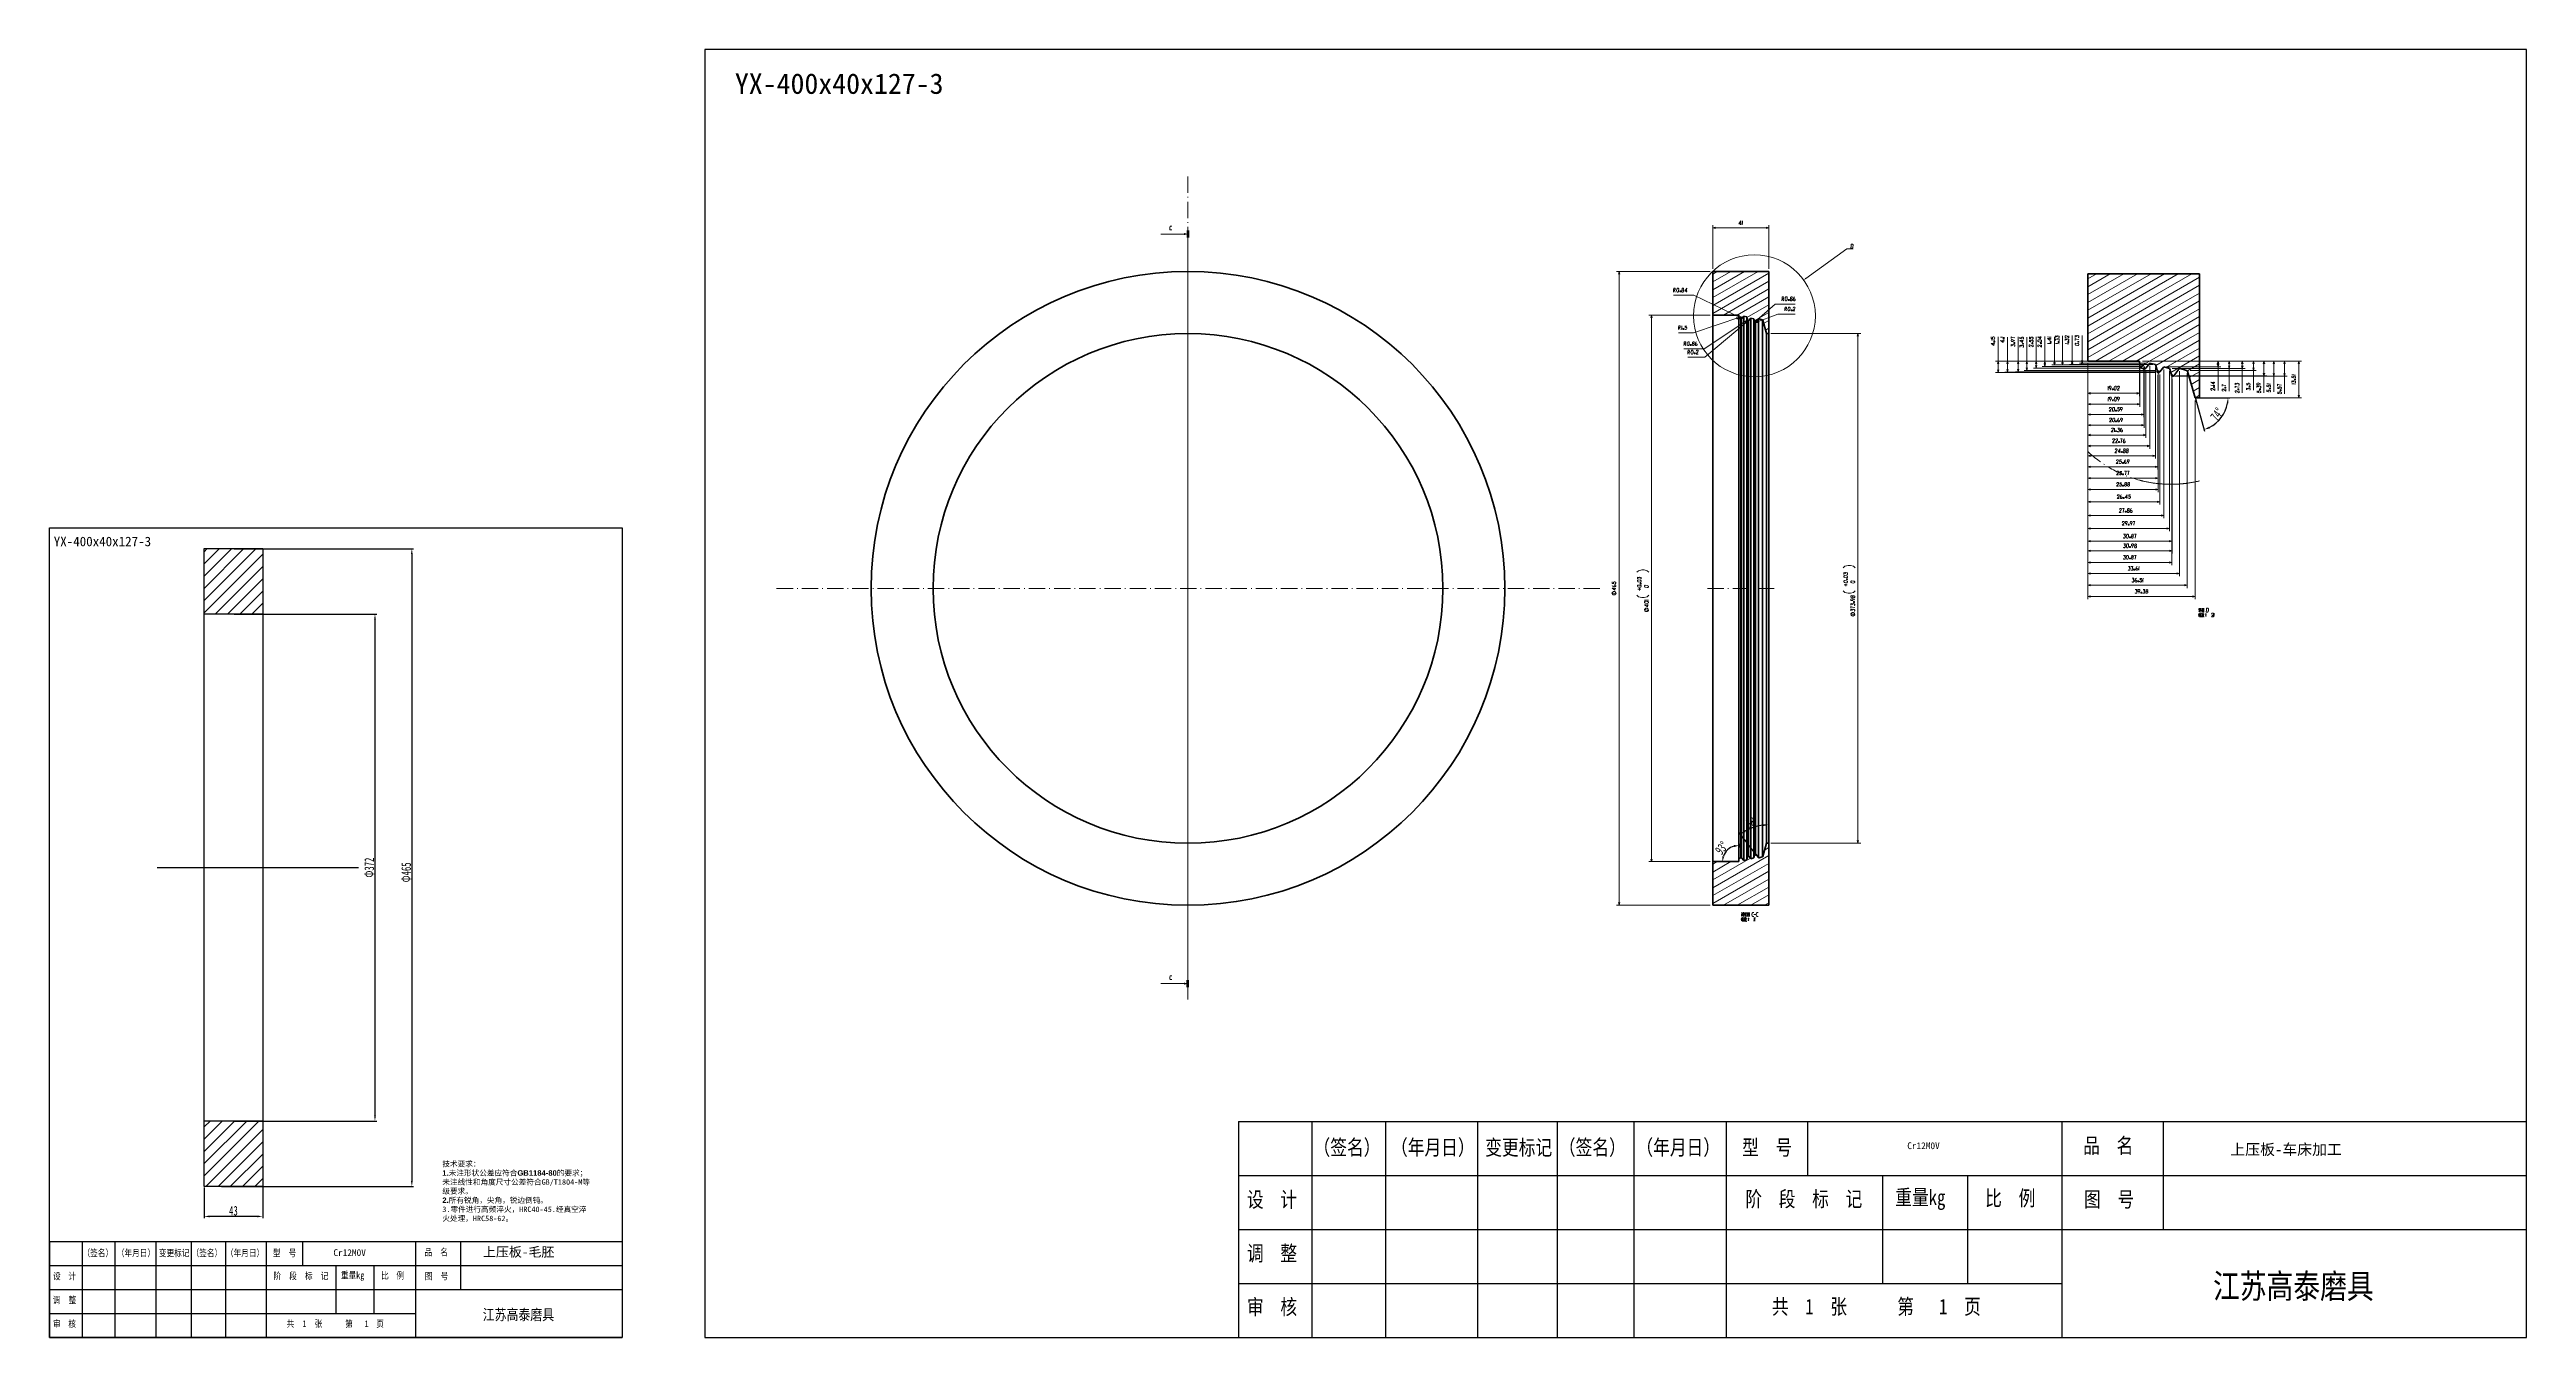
# Model space of a CAD drawing. Extents: x -214 to 8941, y -1198 to 2514.
# Drawn here: x 6081 to 7898, y 1569 to 2514 of the extents above; entities that cross this region are included whole.
import ezdxf

# ---------------------------------------------------------------- set-up
doc = ezdxf.new("R2010")
doc.units = 0
doc.linetypes.add('DASHDOT', pattern=[18.5, 12, -3, 0.5, -3])
doc.layers.add('标注层', color=3, linetype='Continuous', true_color=0x00ff00)
doc.styles.add('111', font='gbenor.shx', dxfattribs={"width": 0.8, "bigfont": 'gbcbig.shx'})
doc.styles.add('标准', font='', dxfattribs={"width": 0.667})
doc.styles.get('标准').set_extended_font_data('宋体')
doc.dimstyles.get("Standard").update_dxf_attribs({"dimtxt": 0.18, "dimasz": 0.18, "dimexe": 0.18, "dimexo": 0.0625, "dimgap": 0.09, "dimtad": 0, "dimtoh": 1, "dimdec": 4, "dimzin": 0, "dimdsep": 46, "dimtxsty": '标准', "dimcen": 0.09, "dimadec": 0, "dimazin": 0, "dimtfac": 1, "dimtdec": 4, "dimtofl": 0, "dimtmove": 0, "dimatfit": 3, "dimfxl": 1, "dimtolj": 1, "dimtzin": 0, "dimarcsym": 0})

msp = doc.modelspace()

# ---------------------------------------------------------------- texts
at = {"color": 7, "attachment_point": 1}
for s, width, insert, char_height in [('YX-400x40x127-3', 280.182832, (6584.0663, 2496.3223), 15), ('YX-400x40x127-3', 280.182832, (6084.3662, 2156.4084), 7), ('{\\fSimSun|b0|i0|c134|p2;上压板}-{\\fSimSun|b0|i0|c134|p2;车床加工}', 104.900881, (7681.1627, 1710.8028), 8), ('{\\fSimSun|b0|i0|c134|p2;上压板}-{\\fSimSun|b0|i0|c134|p2;毛胚}', 66.96622, (6399.1745, 1635.1417), 7)]:
    msp.add_mtext_dynamic_manual_height_columns(s, width=width, gutter_width=12.5, heights=[0], dxfattribs=dict(at, insert=insert, char_height=char_height))
at = {"color": 7, "lineweight": 13, "style": '111'}
for s, insert, char_height, width, attachment_point in [('{\\fSimSun|b0|i0|c134|p2;（签名）}', (7033.1128, 1707.5996), 11.25, 54, 5), ('{\\fSimSun|b0|i0|c134|p2;（年月日）}', (7096.1128, 1707.5996), 11.25, 72, 5), ('{\\fSimSun|b0|i0|c134|p2;变更标记}', (7159.1128, 1707.5996), 11.25, 54, 5), ('{\\fSimSun|b0|i0|c134|p2;（签名）}', (7213.1128, 1707.5996), 11.25, 54, 5), ('{\\fSimSun|b0|i0|c134|p2;（年月日）}', (7276.1128, 1707.5996), 11.25, 72, 5), ('{\\fSimSun|b0|i0|c134|p2;型  号}', (7341.3628, 1707.5996), 11.25, 58.5, 5), ('{\\fSimSun|b0|i0|c134|p2;品  名}', (7591.6007, 1709.055), 11.25, 103.5, 5), ('{\\fSimSun|b0|i0|c134|p2;设\u3000计}', (6978.0976, 1669.4076), 11.25, 54, 5), ('{\\fSimSun|b0|i0|c134|p2;阶  段  标  记}', (7368.2339, 1669.8182), 11.25, 117, 5), ('{\\fSimSun|b0|i0|c134|p2;重量kg}', (7453.7339, 1669.8182), 11.25, 54, 5), ('{\\fSimSun|b0|i0|c134|p2;比\u3000例}', (7519.7227, 1670.4486), 11.25, 54, 5), ('{\\fSimSun|b0|i0|c134|p2;图  号}', (7592.2467, 1669.5963), 11.25, 103.5, 5), ('{\\fSimSun|b0|i0|c134|p2;调  整}', (6978.0976, 1630.0326), 11.25, 54, 5), ('{\\fSimSun|b0|i0|c134|p2;（签名）}', (6116.7038, 1630.5124), 5, 24, 5), ('{\\fSimSun|b0|i0|c134|p2;（年月日）}', (6144.7038, 1630.5124), 5, 32, 5), ('{\\fSimSun|b0|i0|c134|p2;变更标记}', (6172.7038, 1630.5124), 5, 24, 5), ('{\\fSimSun|b0|i0|c134|p2;（签名）}', (6196.7038, 1630.5124), 5, 24, 5), ('{\\fSimSun|b0|i0|c134|p2;（年月日）}', (6224.7038, 1630.5124), 5, 32, 5), ('{\\fSimSun|b0|i0|c134|p2;型  号}', (6253.7038, 1630.5124), 5, 26, 5), ('{\\fSimSun|b0|i0|c134|p2;阶  段  标  记}', (6265.6465, 1613.7207), 5, 52, 5), ('{\\fSimSun|b0|i0|c134|p2;重量kg}', (6303.6465, 1613.7207), 5, 24, 5), ('{\\fSimSun|b0|i0|c134|p2;比\u3000例}', (6332.9748, 1614.0009), 5, 24, 5), ('{\\fSimSun|b0|i0|c134|p2;品  名}', (6364.9206, 1631.1593), 5, 46, 5), ('{\\fSimSun|b0|i0|c134|p2;江苏高泰磨具}', (7727.394, 1605.5077), 18, 270, 5), ('{\\fSimSun|b0|i0|c134|p2;设\u3000计}', (6092.2526, 1613.5382), 5, 24, 5), ('{\\fSimSun|b0|i0|c134|p2;调  整}', (6092.2526, 1596.0382), 5, 24, 5), ('{\\fSimSun|b0|i0|c134|p2;图  号}', (6365.2077, 1613.6221), 5, 46, 5), ('{\\fSimSun|b0|i0|c134|p2;审\u3000核}', (6092.2526, 1578.5382), 5, 24, 5), ('{\\fSimSun|b0|i0|c134|p2;共  1  张\u3000\u3000\u3000第\u3000 1\u3000页}', (6255.2408, 1581.4258), 5, 79.58535, 1), ('{\\fSimSun|b0|i0|c134|p2;江苏高泰磨具}', (6425.2732, 1585.1382), 8, 120, 5), ('{\\fSimSun|b0|i0|c134|p2;审\u3000核}', (6978.0976, 1590.6576), 11.25, 54, 5), ('{\\fSimSun|b0|i0|c134|p2;共  1  张\u3000\u3000\u3000第\u3000 1\u3000页}', (7344.821, 1597.1547), 11.25, 179.067038, 1)]:
    msp.add_mtext(s, dxfattribs=dict(at, insert=insert, char_height=char_height, width=width, attachment_point=attachment_point))
at = {"layer": '标注层', "color": 7, "lineweight": -3, "attachment_point": 1}
for s, width, insert, char_height in [('^ICr12M0V', 11.148599, (7444.1615, 1712.0252), 5), ('{\\fSimSun|b1|i0|c134|p2;技术要求：\\fArial|b1|i0|c0|p34;\\P1.\\fSimSun|b1|i0|c134|p2;未注形状公差应符合\\fArial|b1|i0|c0|p34;GB1184-80\\fSimSun|b1|i0|c134|p2;的要求；未注线性和角度尺寸公差符合GB/T1804-M等级要求。\\fArial|b1|i0|c0|p34;\\P2.\\fSimSun|b1|i0|c134|p2;所有锐角，尖角，锐边倒钝。\\P3.零件进行高频淬火，HRC40-45.经真空淬火处理，HRC58-62。}', 108.384214, (6369.454, 1698.2188), 4), ('^ICr12M0V', 11.148599, (6289.5442, 1633.592), 5)]:
    msp.add_mtext_dynamic_manual_height_columns(s, width=width, gutter_width=25, heights=[0], dxfattribs=dict(at, insert=insert, char_height=char_height))

# ---------------------------------------------------------------- blocks, each defined once
blk = doc.blocks.new('*D13')
at = {"color": 0, "lineweight": -2, "transparency": 16777216}
for p, q in [((6216.8, 2099.6), (6321.3, 2099.6)), ((6320, 2095.6), (6320, 1731.6)), ((6216.8, 1727.6), (6321.3, 1727.6))]:
    blk.add_line(p, q, dxfattribs=at)
at = {"color": 0, "transparency": 16777216}
for points in [[(6319.4, 2095.6), (6320.7, 2095.6), (6320, 2099.6)], [(6319.4, 1731.6), (6320.7, 1731.6), (6320, 1727.6)]]:
    blk.add_solid(points, dxfattribs=at)
at = {"layer": 'Defpoints', "color": 0, "transparency": 16777216}
for p in [(6216.2, 2099.6), (6216.2, 1727.6), (6320, 1727.6)]:
    blk.add_point(p, dxfattribs=at)
at = {"color": 0, "transparency": 16777216, "insert": (6315.9, 1913.6), "char_height": 7, "attachment_point": 5, "rotation": 90, "style": '标准'}
blk.add_mtext('{\\fSimSun|b0|i0|c134|p2;Φ}372', dxfattribs=at)
blk = doc.blocks.new('*D14')
at = {"color": 0, "lineweight": -2, "transparency": 16777216}
for p, q in [((6216.8, 2147.6), (6348.3, 2147.6)), ((6347.1, 2143.6), (6347.1, 1683.6)), ((6207.4, 1679.6), (6348.3, 1679.6))]:
    blk.add_line(p, q, dxfattribs=at)
at = {"color": 0, "transparency": 16777216}
for points in [[(6346.4, 2143.6), (6347.7, 2143.6), (6347.1, 2147.6)], [(6346.4, 1683.6), (6347.7, 1683.6), (6347.1, 1679.6)]]:
    blk.add_solid(points, dxfattribs=at)
at = {"layer": 'Defpoints', "color": 0, "transparency": 16777216}
for p in [(6216.2, 2147.6), (6206.8, 1679.6), (6347.1, 1679.6)]:
    blk.add_point(p, dxfattribs=at)
at = {"color": 0, "transparency": 16777216, "insert": (6343, 1910.1), "char_height": 7, "attachment_point": 5, "rotation": 90, "style": '标准'}
blk.add_mtext('{\\fSimSun|b0|i0|c134|p2;Φ}465', dxfattribs=at)
blk = doc.blocks.new('*D15')
at = {"color": 0, "lineweight": -2, "transparency": 16777216}
for p, q in [((6194.7, 1679), (6194.7, 1656.4)), ((6237.7, 1679), (6237.7, 1656.4)), ((6233.7, 1657.7), (6198.7, 1657.7))]:
    blk.add_line(p, q, dxfattribs=at)
at = {"color": 0, "transparency": 16777216}
for points in [[(6198.7, 1658.3), (6198.7, 1657), (6194.7, 1657.7)], [(6233.7, 1658.3), (6233.7, 1657), (6237.7, 1657.7)]]:
    blk.add_solid(points, dxfattribs=at)
at = {"layer": 'Defpoints', "color": 0, "transparency": 16777216}
for p in [(6194.7, 1679.6), (6237.7, 1679.6), (6194.7, 1657.7)]:
    blk.add_point(p, dxfattribs=at)
at = {"color": 0, "transparency": 16777216, "insert": (6216.2, 1661.8), "char_height": 7, "attachment_point": 5, "style": '标准'}
blk.add_mtext('43', dxfattribs=at)
blk = doc.blocks.new('*D17')
at = {"color": 0, "lineweight": -2, "transparency": 16777216}
blk.add_line((7320.6, 1920), (7321.2, 1931.1), dxfattribs=at)
blk.add_arc((7320.5, 1918), 11.9, 106.3168, 160.6837, dxfattribs=at)
at = {"color": 0, "transparency": 16777216}
for points in [[(7317.1, 1930.1), (7317.3, 1928.7), (7321.2, 1929.9)], [(7309.9, 1921.8), (7308.6, 1922), (7308.6, 1918)]]:
    blk.add_solid(points, dxfattribs=at)
at = {"layer": 'Defpoints', "color": 0, "transparency": 16777216}
for p in [(7314.9, 1928.5), (7301.5, 1918), (7320.5, 1918), (7320.5, 1918), (7320.6, 1919.4)]:
    blk.add_point(p, dxfattribs=at)
at = {"color": 0, "transparency": 16777216, "insert": (7308, 1928), "char_height": 7, "attachment_point": 5, "rotation": 51.4105, "style": '标准'}
blk.add_mtext('93°', dxfattribs=at)
blk = doc.blocks.new('*D18')
at = {"color": 0, "lineweight": -2, "transparency": 16777216}
for p, q in [((7655.5, 2257.7), (7662.3, 2233.8)), ((7658.2, 2258.3), (7680.7, 2258.3))]:
    blk.add_line(p, q, dxfattribs=at)
blk.add_arc((7655.3, 2258.3), 24.1, 295.5021, 350.4979, dxfattribs=at)
at = {"color": 0, "transparency": 16777216}
for points in [[(7678.5, 2254.3), (7679.8, 2254.2), (7679.5, 2258.3)], [(7666, 2235.8), (7665.5, 2237.1), (7662, 2235)]]:
    blk.add_solid(points, dxfattribs=at)
at = {"layer": 'Defpoints', "color": 0, "transparency": 16777216}
for p in [(7649.8, 2277.7), (7655.3, 2258.3), (7655.3, 2258.3), (7657.6, 2258.3), (7671.1, 2239.9)]:
    blk.add_point(p, dxfattribs=at)
at = {"color": 0, "transparency": 16777216, "insert": (7671.3, 2246.2), "char_height": 7, "attachment_point": 5, "rotation": 53, "style": '标准'}
blk.add_mtext('74°', dxfattribs=at)
blk = doc.blocks.new('*D16')
at = {"color": 0, "lineweight": -2, "transparency": 16777216}
for p, q in [((7342.5, 1932.1), (7342.5, 1946.3)), ((7332.7, 1923.8), (7321.1, 1939))]:
    blk.add_line(p, q, dxfattribs=at)
blk.add_arc((7342.5, 1911), 34, 96.7492, 120.7511, dxfattribs=at)
at = {"color": 0, "transparency": 16777216}
for points in [[(7338.5, 1945.4), (7338.6, 1944.1), (7342.5, 1945)], [(7325.5, 1939.7), (7324.8, 1940.8), (7321.8, 1938)]]:
    blk.add_solid(points, dxfattribs=at)
at = {"layer": 'Defpoints', "color": 0, "transparency": 16777216}
for p in [(7335.2, 1944.2), (7342.5, 1931.5), (7333.1, 1923.3), (7334.9, 1920.9), (7342.5, 1886)]:
    blk.add_point(p, dxfattribs=at)
at = {"color": 0, "transparency": 16777216, "insert": (7330.3, 1947.1), "char_height": 7, "attachment_point": 5, "rotation": 18.7501, "style": '标准'}
blk.add_mtext('38°', dxfattribs=at)

# ---------------------------------------------------------------- dimensions: what is measured, and where the dimension line sits
at = {"color": 7}
for base, line1, line2, picture, middle in [((7671.0717, 2239.9397), ((7655.3362, 2258.2554), (7657.5827, 2258.2554)), ((7655.3362, 2258.2554), (7649.7508, 2277.7342)), '*D18', (7671.3263, 2246.206)), ((7335.1554, 1944.2024), ((7342.5094, 1885.9628), (7342.5094, 1931.4747)), ((7333.0571, 1923.3492), (7334.9133, 1920.9302)), '*D16', (7330.2618, 1947.1107))]:
    dim = msp.add_angular_dim_2l(base=base, line1=line1, line2=line2, dimstyle='Standard', override={"dimtxt": 7, "dimasz": 4, "dimexe": 1.25, "dimexo": 0.625, "dimgap": 0.625, "dimtad": 1, "dimtih": 0, "dimtoh": 0, "dimdec": 3, "dimzin": 8, "dimdsep": 44, "dimcen": 2.5, "dimazin": 2, "dimtdec": 3, "dimtofl": 1, "dimatfit": 0, "dimtolj": 0, "dimtzin": 8}, dxfattribs=at)
    dim.commit()
    dim.dimension.update_dxf_attribs({"geometry": picture, "text_midpoint": middle})
for base, p1, p2, text, picture, middle in [((6347.0817, 1679.6456), (6216.1745, 2147.6456), (6206.7746, 1679.6456), '{\\fSimSun|b0|i0|c134|p2;Φ}465', '*D14', (6347.0817, 1910.121)), ((6320.0184, 1727.6456), (6216.1745, 2099.6456), (6216.1745, 1727.6456), '{\\fSimSun|b0|i0|c134|p2;Φ}<>', '*D13', (6320.0184, 1913.6456))]:
    dim = msp.add_linear_dim(base=base, p1=p1, p2=p2, angle=90, text=text, dimstyle='Standard', override={"dimtxt": 7, "dimasz": 4, "dimexe": 1.25, "dimexo": 0.625, "dimgap": 0.625, "dimtad": 1, "dimtih": 0, "dimtoh": 0, "dimdec": 2, "dimzin": 8, "dimdsep": 44, "dimcen": 2.5, "dimtdec": 2, "dimtofl": 1, "dimatfit": 0, "dimtolj": 0, "dimtzin": 8}, dxfattribs=at)
    dim.commit()
    dim.dimension.update_dxf_attribs({"geometry": picture, "text_midpoint": middle, "dimtype": 160})
dim = msp.add_angular_dim_2l(base=(7314.9335, 1928.4885), line1=((7301.5093, 1917.9628), (7320.5302, 1917.9628)), line2=((7320.6041, 1919.3728), (7320.5302, 1917.9628)), dimstyle='Standard', override={"dimtxt": 7, "dimasz": 4, "dimexe": 1.25, "dimexo": 0.625, "dimgap": 0.625, "dimtad": 1, "dimtih": 0, "dimtoh": 0, "dimdec": 3, "dimzin": 8, "dimdsep": 44, "dimcen": 2.5, "dimazin": 2, "dimtdec": 3, "dimtofl": 1, "dimatfit": 0, "dimtolj": 0, "dimtzin": 8}, dxfattribs=at)
dim.commit()
dim.dimension.update_dxf_attribs({"geometry": '*D17', "text_midpoint": (7311.2122, 1925.3985), "dimtype": 162})
dim = msp.add_linear_dim(base=(6194.6745, 1657.6682), p1=(6237.6745, 1679.6456), p2=(6194.6745, 1679.6456), dimstyle='Standard', override={"dimtxt": 7, "dimasz": 4, "dimexe": 1.25, "dimexo": 0.625, "dimgap": 0.625, "dimtad": 1, "dimtih": 0, "dimtoh": 0, "dimdec": 2, "dimzin": 8, "dimdsep": 44, "dimcen": 2.5, "dimtdec": 2, "dimtofl": 1, "dimatfit": 0, "dimtolj": 0, "dimtzin": 8}, dxfattribs=at)
dim.commit()
dim.dimension.update_dxf_attribs({"geometry": '*D15', "text_midpoint": (6216.1745, 1657.6682), "dimtype": 160})

# ---------------------------------------------------------------- hatches: boundary and pattern name
h = msp.add_hatch()
h.set_pattern_fill('ANSI31', scale=2)
h.set_pattern_definition([(45, (5394.209, 752.2176), (-4.490128, 4.490128), [])])
h.paths.add_polyline_path([(6237.6745, 2099.6456), (6237.6745, 2147.6456), (6194.6745, 2147.6456), (6194.6745, 2099.6456)])
h.paths.add_polyline_path([(6237.6745, 1727.6456), (6194.6745, 1727.6456), (6194.6745, 1679.6456), (6237.6745, 1679.6456)])

# ---------------------------------------------------------------- linework, layer by layer
at = {"color": 7, "linetype": 'DASHDOT', "lineweight": 13}
for p, q in [((6916.4616, 2420.7128), (6916.4616, 1816.2128)), ((6916.4616, 2375.9628), (6916.4616, 1830.9628)), ((7218.7116, 2118.4628), (6614.2116, 2118.4628)), ((7346.6093, 2118.4628), (7297.4093, 2118.4628))]:
    msp.add_line(p, q, dxfattribs=at)
at = {"color": 7, "lineweight": 100}
for p, q in [((6916.4616, 2380.9628), (6916.4616, 2375.9628)), ((6916.4616, 1825.9628), (6916.4616, 1830.9628))]:
    msp.add_line(p, q, dxfattribs=at)
at = {"color": 7, "lineweight": 13}
for p, q in [((7301.5093, 2352.9628), (7301.5093, 2384.9413)), ((7301.5093, 2382.9413), (7342.5094, 2382.9413)), ((7342.5094, 2352.9628), (7342.5094, 2384.9413)), ((6913.5638, 2378.4628), (6896.4616, 2378.4628)), ((7299.5093, 2350.9628), (7230.7872, 2350.9628)), ((7232.7872, 1885.9628), (7232.7872, 2350.9628)), ((7301.5093, 2331.7937), (7334.7111, 2350.9628)), ((7301.5093, 2337.5673), (7324.7111, 2350.9628)), ((7301.5093, 2343.3407), (7314.7111, 2350.9628)), ((7301.5093, 2349.1142), (7304.7111, 2350.9628)), ((7301.5093, 2326.0202), (7342.5094, 2349.6916)), ((7576.5827, 2305.1676), (7652.9863, 2349.2792)), ((7576.5827, 2310.9411), (7642.9863, 2349.2792)), ((7576.5827, 2316.7146), (7632.9863, 2349.2792)), ((7576.5827, 2322.4881), (7622.9863, 2349.2792)), ((7576.5827, 2328.2616), (7612.9863, 2349.2792)), ((7576.5827, 2334.0351), (7602.9863, 2349.2792)), ((7576.5827, 2339.8086), (7592.9863, 2349.2792)), ((7576.5827, 2345.5821), (7582.9863, 2349.2792)), ((7576.5827, 2299.3941), (7658.5827, 2346.7368)), ((7287.6284, 2333.5224), (7272.5634, 2333.5224)), ((7322.956, 2316.5559), (7287.6284, 2333.5224)), ((7301.5093, 2320.2467), (7342.5094, 2343.9181)), ((7309.2855, 2318.9628), (7342.5094, 2338.1446)), ((7319.2855, 2318.9628), (7342.5094, 2332.3711)), ((7326.4731, 2317.3391), (7342.5094, 2326.5976)), ((7331.7298, 2313.531), (7347.1458, 2327.1299)), ((7347.1458, 2327.1299), (7361.9308, 2327.1299)), ((7576.5827, 2293.6206), (7658.5827, 2340.9633)), ((7576.5827, 2287.8471), (7658.5827, 2335.1898)), ((7582.135, 2285.2792), (7658.5827, 2329.4163)), ((7299.5093, 2318.9628), (7254.6022, 2318.9628)), ((7256.6022, 1917.9628), (7256.6022, 2318.9628)), ((7322.102, 2317.6313), (7287.4234, 2305.9535)), ((7327.2772, 2315.5137), (7295.0589, 2294.2185)), ((7327.391, 2314.8635), (7295.7251, 2288.0181)), ((7320.6041, 1919.3728), (7320.6041, 2317.5528)), ((7321.7011, 1920.7397), (7321.7011, 2316.1859)), ((7321.9744, 1920.8155), (7321.9744, 2316.1101)), ((7322.8653, 1920.5174), (7322.8653, 2316.4082)), ((7327.1987, 1922.1172), (7327.1987, 2314.8084)), ((7327.4255, 1922.2591), (7327.4255, 2314.6665)), ((7327.9595, 1921.9355), (7327.9595, 2314.9901)), ((7331.9194, 2314.71), (7342.5094, 2320.8241)), ((7332.2965, 1923.5309), (7332.2965, 2313.3947)), ((7332.3014, 2313.3801), (7349.2332, 2319.6811)), ((7332.5233, 1923.6728), (7332.5233, 2313.2529)), ((7333.0571, 1923.3492), (7333.0571, 2313.5764)), ((7338.755, 2312.883), (7342.5094, 2315.0506)), ((7340.1754, 2307.9296), (7342.5094, 2309.2771)), ((7349.2332, 2319.6811), (7361.8482, 2319.6811)), ((7592.135, 2285.2792), (7658.5827, 2323.6428)), ((7602.135, 2285.2792), (7658.5827, 2317.8693)), ((7612.135, 2285.2792), (7658.5827, 2312.0958)), ((7287.4234, 2305.9535), (7276.2434, 2305.9535)), ((7295.0589, 2294.2185), (7280.2739, 2294.2185)), ((7344.0094, 2305.4509), (7409.9795, 2305.4509)), ((7407.9795, 1931.4747), (7407.9795, 2305.4509)), ((7510.8095, 2276.9704), (7510.8095, 2303.05)), ((7517.7437, 2277.0807), (7517.7437, 2302.868)), ((7525.537, 2277.3338), (7525.537, 2303.115)), ((7531.8265, 2278.3809), (7531.8265, 2302.8954)), ((7538.7606, 2280.17), (7538.7606, 2302.9482)), ((7545.0198, 2281.1927), (7545.0198, 2303.2766)), ((7552.1071, 2282.4592), (7552.1071, 2303.016)), ((7558.0639, 2282.6163), (7558.0639, 2303.8172)), ((7565.1168, 2282.6485), (7565.1168, 2303.8996)), ((7572.445, 2283.8231), (7572.445, 2303.9077)), ((7615.1121, 2281.2246), (7658.5827, 2306.3223)), ((7626.5102, 2282.0317), (7658.5827, 2300.5488)), ((7633.9296, 2280.5418), (7658.5827, 2294.7753)), ((7295.7251, 2288.0181), (7283.1101, 2288.0181)), ((7574.5827, 2285.2792), (7508.8095, 2285.2792)), ((7625.9615, 2276.9704), (7508.8095, 2276.9704)), ((7574.5827, 2285.2792), (7515.7437, 2285.2792)), ((7626.346, 2277.0807), (7515.7437, 2277.0807)), ((7574.5827, 2285.2792), (7523.537, 2285.2792)), ((7627.4829, 2277.3338), (7523.537, 2277.3338)), ((7574.5827, 2285.2792), (7529.8265, 2285.2792)), ((7626.1184, 2278.3809), (7529.8265, 2278.3809)), ((7574.5827, 2285.2792), (7536.7606, 2285.2792)), ((7617.2945, 2280.17), (7536.7606, 2280.17)), ((7574.5827, 2285.2792), (7543.0198, 2285.2792)), ((7615.9616, 2281.1927), (7543.0198, 2281.1927)), ((7612.6244, 2285.2792), (7550.1071, 2285.2792)), ((7612.7721, 2282.4592), (7550.1071, 2282.4592)), ((7574.024, 2285.2792), (7556.0639, 2285.2792)), ((7615.2093, 2282.6163), (7556.0639, 2282.6163)), ((7574.5827, 2285.2792), (7563.1168, 2285.2792)), ((7624.3333, 2282.6485), (7563.1168, 2282.6485)), ((7574.5827, 2285.2792), (7570.445, 2285.2792)), ((7620.0976, 2283.8231), (7570.445, 2283.8231)), ((7576.5827, 2283.2792), (7576.5827, 2259.5953)), ((7576.5827, 2283.2792), (7576.5827, 2251.5879)), ((7576.5827, 2283.2792), (7576.5827, 2244.1084)), ((7576.5827, 2283.2792), (7576.5827, 2236.2737)), ((7576.5827, 2283.2792), (7576.5827, 2228.9965)), ((7576.5827, 2283.2792), (7576.5827, 2220.9666)), ((7576.5827, 2283.2792), (7576.5827, 2213.6514)), ((7576.5827, 2283.2792), (7576.5827, 2205.6602)), ((7576.5827, 2283.2792), (7576.5827, 2189.0108)), ((7576.5827, 2283.2792), (7576.5827, 2197.3355)), ((7576.5827, 2283.2792), (7576.5827, 2180.0201)), ((7576.5827, 2283.2792), (7576.5827, 2169.8848)), ((7576.5827, 2283.2792), (7576.5827, 2160.4557)), ((7576.5827, 2283.2792), (7576.5827, 2143.9541)), ((7576.5827, 2283.2792), (7576.5827, 2151.0331)), ((7576.5827, 2283.2792), (7576.5827, 2135.5477)), ((7576.5827, 2283.2792), (7576.5827, 2127.3785)), ((7576.5827, 2283.2792), (7576.5827, 2118.7486)), ((7576.5827, 2283.2792), (7576.5827, 2110.4971)), ((7614.6244, 2283.2792), (7614.6244, 2259.5953)), ((7614.7721, 2280.4592), (7614.7721, 2251.5879)), ((7616.6244, 2285.2792), (7674.1306, 2285.2792)), ((7616.6244, 2285.2792), (7691.9571, 2285.2792)), ((7616.6244, 2285.2792), (7722.9788, 2285.2792)), ((7616.6244, 2285.2792), (7707.8612, 2285.2792)), ((7616.6244, 2285.2792), (7682.2554, 2285.2792)), ((7616.6244, 2285.2792), (7700.1713, 2285.2792)), ((7616.6244, 2285.2792), (7733.3822, 2285.2792)), ((7616.6244, 2285.2792), (7715.0268, 2285.2792)), ((7617.768, 2280.6163), (7617.768, 2244.1084)), ((7617.9616, 2279.1927), (7617.9616, 2236.2737)), ((7619.2945, 2278.17), (7619.2945, 2228.9965)), ((7622.0976, 2281.8231), (7622.0976, 2220.9666)), ((7626.3333, 2280.6485), (7626.3333, 2213.6514)), ((7627.9306, 2277.0783), (7630.3656, 2278.4842)), ((7627.9615, 2274.9704), (7627.9615, 2205.6602)), ((7628.1184, 2276.3809), (7628.1184, 2197.3355)), ((7628.346, 2275.0807), (7628.346, 2189.0108)), ((7629.4829, 2275.3338), (7629.4829, 2180.0201)), ((7632.2928, 2278.9957), (7632.2928, 2169.8848)), ((7634.2928, 2280.9957), (7674.1306, 2280.9957)), ((7636.529, 2277.8209), (7636.529, 2160.4557)), ((7637.4028, 2276.7735), (7658.5827, 2289.0018)), ((7638.3136, 2273.5534), (7638.3136, 2151.0331)), ((7638.3136, 2273.5534), (7638.3136, 2135.5477)), ((7638.529, 2279.8209), (7691.9571, 2279.8209)), ((7638.5416, 2272.2533), (7638.5416, 2143.9541)), ((7640.1571, 2274.143), (7722.9788, 2274.143)), ((7640.5416, 2274.2533), (7715.0268, 2274.2533)), ((7641.6781, 2274.5064), (7707.8612, 2274.5064)), ((7643.8006, 2277.8835), (7643.8006, 2127.3785)), ((7645.8006, 2279.8835), (7682.2554, 2279.8835)), ((7649.5964, 2276.2725), (7649.5964, 2118.7486)), ((7649.6536, 2278.073), (7658.5827, 2283.2283)), ((7651.074, 2273.1196), (7658.5827, 2277.4548)), ((7651.5964, 2278.2725), (7700.1713, 2278.2725)), ((7652.4944, 2268.1662), (7658.5827, 2271.6813)), ((7672.1306, 2263.6523), (7672.1306, 2285.2792)), ((7680.2554, 2263.1194), (7680.2554, 2285.2792)), ((7689.9571, 2261.9215), (7689.9571, 2285.2792)), ((7698.1713, 2264.0201), (7698.1713, 2285.2792)), ((7705.8612, 2261.9739), (7705.8612, 2285.2792)), ((7713.0268, 2262.5689), (7713.0268, 2285.2792)), ((7720.9788, 2261.2049), (7720.9788, 2285.2792)), ((7731.3822, 2258.2554), (7731.3822, 2285.2792)), ((7576.5827, 2261.5953), (7614.6244, 2261.5953)), ((7576.5827, 2253.5879), (7614.7721, 2253.5879)), ((7653.9148, 2263.2127), (7658.5827, 2265.9078)), ((7655.3351, 2258.2593), (7658.5827, 2260.1342)), ((7655.3362, 2256.2554), (7655.3362, 2110.4971)), ((7659.5827, 2258.2554), (7733.3822, 2258.2554)), ((7576.5827, 2246.1084), (7617.768, 2246.1084)), ((7576.5827, 2238.2737), (7617.9616, 2238.2737)), ((7576.5827, 2230.9965), (7619.2945, 2230.9965)), ((7576.5827, 2222.9666), (7622.0976, 2222.9666)), ((7576.5827, 2215.6514), (7626.3333, 2215.6514)), ((7576.5827, 2207.6602), (7627.9615, 2207.6602)), ((7576.5827, 2199.3355), (7628.1184, 2199.3355)), ((7576.5827, 2191.0108), (7628.346, 2191.0108)), ((7576.5827, 2182.0201), (7629.4829, 2182.0201)), ((7576.5827, 2171.8848), (7632.2928, 2171.8848)), ((7576.5827, 2162.4557), (7636.529, 2162.4557)), ((7576.5827, 2153.0331), (7638.3136, 2153.0331)), ((7576.5827, 2145.9541), (7638.5416, 2145.9541)), ((7576.5827, 2137.5477), (7638.3136, 2137.5477)), ((7576.5827, 2129.3785), (7643.8006, 2129.3785)), ((7576.5827, 2120.7486), (7649.5964, 2120.7486)), ((7576.5827, 2112.4971), (7655.3362, 2112.4971)), ((7339.4477, 1926.4582), (7342.5094, 1928.2259)), ((7344.0094, 1931.4747), (7409.9795, 1931.4747)), ((7299.5093, 1917.9628), (7254.6022, 1917.9628)), ((7301.5093, 1898.7811), (7342.5094, 1922.4524)), ((7301.5093, 1904.5546), (7329.0814, 1920.4733)), ((7301.5093, 1910.3281), (7314.7332, 1917.9628)), ((7301.5093, 1916.1016), (7304.7332, 1917.9628)), ((7301.5093, 1893.0076), (7342.5094, 1916.6789)), ((7301.5093, 1887.234), (7342.5094, 1910.9054)), ((7331.8837, 1922.0912), (7333.3658, 1922.9469)), ((7309.3075, 1885.9628), (7342.5094, 1905.1319)), ((7319.3075, 1885.9628), (7342.5094, 1899.3584)), ((7329.3075, 1885.9628), (7342.5094, 1893.5849)), ((7299.5093, 1885.9628), (7230.7872, 1885.9628)), ((7339.3075, 1885.9628), (7342.5094, 1887.8114)), ((6913.5638, 1828.4628), (6896.4616, 1828.4628))]:
    msp.add_line(p, q, dxfattribs=at)
at = {"color": 7, "lineweight": 35}
for p, q in [((7301.5093, 2350.9628), (7342.5094, 2350.9628)), ((7301.5093, 2318.9628), (7301.5093, 2350.9628)), ((7342.5094, 2305.4509), (7342.5094, 2350.9628)), ((7576.5827, 2285.2792), (7576.5827, 2349.2792)), ((7576.5827, 2349.2792), (7658.5827, 2349.2792)), ((7658.5827, 2258.2554), (7658.5827, 2349.2792)), ((7301.5093, 1917.9628), (7301.5093, 2318.9628)), ((7301.5093, 2318.9628), (7320.5302, 2318.9628)), ((7320.5302, 1917.9628), (7320.5302, 2318.9628)), ((7320.6041, 2317.5528), (7320.5302, 2318.9628)), ((7321.9744, 2316.1101), (7321.7011, 2316.1859)), ((7322.8653, 2316.4082), (7324.2668, 2318.2348)), ((7324.2668, 1918.6909), (7324.2668, 2318.2348)), ((7326.3847, 2317.6474), (7324.2668, 2318.2348)), ((7326.3847, 1919.2782), (7326.3847, 2317.6474)), ((7327.1987, 2314.8084), (7326.3847, 2317.6474)), ((7327.9595, 2314.9901), (7329.3644, 2316.8211)), ((7329.3644, 1920.1046), (7329.3644, 2316.8211)), ((7331.4825, 2316.2337), (7329.3644, 2316.8211)), ((7331.4825, 1920.6919), (7331.4825, 2316.2337)), ((7331.5597, 2315.9645), (7331.4825, 2316.2337)), ((7332.2965, 2313.3947), (7331.5597, 2315.9645)), ((7333.0571, 2313.5764), (7334.9133, 2315.9955)), ((7334.9133, 2315.9955), (7335.1183, 2316.2649)), ((7335.1183, 1920.6607), (7335.1183, 2316.2649)), ((7335.4436, 2316.1729), (7335.1183, 2316.2649)), ((7337.7464, 2315.5343), (7335.4436, 2316.1729)), ((7338.0162, 2315.4595), (7337.7464, 2315.5343)), ((7338.0162, 1921.4662), (7338.0162, 2315.4595)), ((7338.0934, 2315.1903), (7338.0162, 2315.4595)), ((7340.8861, 2305.4509), (7338.0934, 2315.1903)), ((7340.8861, 1931.4747), (7340.8861, 2305.4509)), ((7340.8861, 2305.4509), (7342.0094, 2305.4509)), ((7342.0094, 2305.4509), (7342.5094, 2305.4509)), ((7342.5094, 1931.4747), (7342.5094, 2305.4509)), ((7576.5827, 2285.2792), (7614.6244, 2285.2792)), ((7614.7721, 2282.4592), (7614.6244, 2285.2792)), ((7617.5127, 2279.5738), (7616.9663, 2279.7254)), ((7619.2945, 2280.17), (7622.0976, 2283.8231)), ((7626.3333, 2282.6485), (7622.0976, 2283.8231)), ((7627.9615, 2276.9704), (7626.3333, 2282.6485)), ((7629.4829, 2277.3338), (7632.2928, 2280.9957)), ((7636.529, 2279.8209), (7632.2928, 2280.9957)), ((7636.6833, 2279.2826), (7636.529, 2279.8209)), ((7638.1571, 2274.143), (7636.6833, 2279.2826)), ((7639.6781, 2274.5064), (7643.3906, 2279.3445)), ((7643.3906, 2279.3445), (7643.8006, 2279.8835)), ((7644.4511, 2279.6994), (7643.8006, 2279.8835)), ((7649.0567, 2278.4222), (7644.4511, 2279.6994)), ((7649.5964, 2278.2725), (7649.0567, 2278.4222)), ((7649.7508, 2277.7342), (7649.5964, 2278.2725)), ((7655.3362, 2258.2554), (7649.7508, 2277.7342)), ((7655.3362, 2258.2554), (7657.5827, 2258.2554)), ((7657.5827, 2258.2554), (7658.5827, 2258.2554)), ((7340.8861, 1931.4747), (7338.0934, 1921.7353)), ((7340.8861, 1931.4747), (7342.0094, 1931.4747)), ((7342.0094, 1931.4747), (7342.5094, 1931.4747)), ((7342.5094, 1885.9628), (7342.5094, 1931.4747)), ((7301.5093, 1885.9628), (7301.5093, 1917.9628)), ((7301.5093, 1917.9628), (7320.5302, 1917.9628)), ((7320.6041, 1919.3728), (7320.5302, 1917.9628)), ((7321.9744, 1920.8155), (7321.7011, 1920.7397)), ((7322.8653, 1920.5174), (7324.2668, 1918.6909)), ((7326.3847, 1919.2782), (7324.2668, 1918.6909)), ((7327.1987, 1922.1172), (7326.3847, 1919.2782)), ((7327.9595, 1921.9355), (7329.3644, 1920.1046)), ((7331.4825, 1920.6919), (7329.3644, 1920.1046)), ((7331.5597, 1920.9611), (7331.4825, 1920.6919)), ((7332.2965, 1923.5309), (7331.5597, 1920.9611)), ((7333.0571, 1923.3492), (7334.9133, 1920.9302)), ((7334.9133, 1920.9302), (7335.1183, 1920.6607)), ((7335.4436, 1920.7527), (7335.1183, 1920.6607)), ((7337.7464, 1921.3913), (7335.4436, 1920.7527)), ((7338.0162, 1921.4662), (7337.7464, 1921.3913)), ((7338.0934, 1921.7353), (7338.0162, 1921.4662)), ((7301.5093, 1885.9628), (7342.5094, 1885.9628))]:
    msp.add_line(p, q, dxfattribs=at)
at = {"color": 7}
for p, q in [((7615.4284, 2280.7385), (7617.768, 2282.6163)), ((7618.4947, 2279.5996), (7617.9616, 2281.1927)), ((7629.0097, 2276.9099), (7628.1184, 2278.3809)), ((7628.346, 2277.0807), (7628.1338, 2276.7416)), ((7639.2052, 2274.0826), (7638.3136, 2275.5534)), ((7638.3295, 2273.9142), (7638.5416, 2274.2533)), ((6194.6745, 1679.6456), (6194.6745, 2147.6456)), ((6194.6745, 2147.6456), (6237.6745, 2147.6456)), ((6237.6745, 2147.6456), (6237.6745, 1679.6456)), ((6237.6745, 2099.6456), (6194.6745, 2099.6456)), ((6160.1948, 1913.6456), (6307.8926, 1913.6456)), ((6237.6745, 1727.6456), (6194.6745, 1727.6456)), ((6953.4155, 1727.2427), (7898.4155, 1727.2427)), ((7007.4155, 1727.2427), (7007.4155, 1568.8427)), ((7061.4155, 1727.2427), (7061.4155, 1568.8427)), ((7128.7663, 1727.2427), (7128.7663, 1568.8427)), ((7128.7663, 1727.2427), (7128.7663, 1568.8427)), ((7128.7663, 1727.2427), (7128.7663, 1568.8427)), ((7187.2663, 1727.2427), (7187.2663, 1568.8427)), ((7243.6498, 1727.2427), (7243.6498, 1568.8427)), ((7311.2492, 1727.2427), (7311.2492, 1568.8427)), ((7371.0717, 1727.2427), (7371.0717, 1687.6427)), ((7557.6638, 1727.2427), (7557.6638, 1568.8427)), ((7631.9669, 1727.2427), (7631.9669, 1648.0427)), ((6237.6745, 1679.6456), (6194.6745, 1679.6456)), ((6953.4155, 1687.6427), (7898.4155, 1687.6427)), ((7425.9155, 1687.6427), (7425.9155, 1608.4427)), ((7488.469, 1687.6427), (7488.469, 1608.4427)), ((6081.2828, 1639.2427), (6501.2828, 1639.2427)), ((6081.2828, 1639.2427), (6081.2828, 1568.8427)), ((6105.2828, 1639.2427), (6105.2828, 1568.8427)), ((6129.2828, 1639.2427), (6129.2828, 1568.8427)), ((6159.2165, 1639.2427), (6159.2165, 1568.8427)), ((6159.2165, 1639.2427), (6159.2165, 1568.8427)), ((6159.2165, 1639.2427), (6159.2165, 1568.8427)), ((6185.2165, 1639.2427), (6185.2165, 1568.8427)), ((6210.2758, 1639.2427), (6210.2758, 1568.8427)), ((6240.3199, 1639.2427), (6240.3199, 1568.8427)), ((6266.9077, 1639.2427), (6266.9077, 1621.6427)), ((6349.8376, 1639.2427), (6349.8376, 1568.8427)), ((6382.8612, 1639.2427), (6382.8612, 1604.0427)), ((6953.4155, 1648.0427), (7898.4155, 1648.0427)), ((6081.2828, 1621.6427), (6501.2828, 1621.6427)), ((6291.2828, 1621.6427), (6291.2828, 1586.4427)), ((6319.0843, 1621.6427), (6319.0843, 1586.4427)), ((6081.2828, 1604.0427), (6501.2828, 1604.0427)), ((6953.4155, 1608.4427), (7557.6638, 1608.4427)), ((6081.2828, 1586.4427), (6349.8376, 1586.4427)), ((6081.2828, 1568.8427), (6501.2828, 1568.8427))]:
    msp.add_line(p, q, dxfattribs=at)
at = {"color": 7, "linetype": 'DASHDOT', "lineweight": 13, "ltscale": 0.003821}
msp.add_line((7614.6244, 2197.8332), (7614.7721, 2197.7941), dxfattribs=at)
at = {"color": 7, "linetype": 'DASHDOT', "lineweight": 13, "ltscale": 0.014029}
msp.add_line((7616.9663, 2197.245), (7617.5127, 2197.1173), dxfattribs=at)
at = {"color": 7, "linetype": 'DASHDOT', "lineweight": 13, "ltscale": 0.0114}
msp.add_line((7628.4149, 2195.3076), (7627.9615, 2195.3555), dxfattribs=at)
at = {"color": 7, "linetype": 'DASHDOT', "lineweight": 13, "ltscale": 0.026825}
msp.add_line((7628.4149, 2195.3076), (7629.4829, 2195.204), dxfattribs=at)
at = {"color": 7, "linetype": 'DASHDOT', "lineweight": 13, "ltscale": 0.003859}
msp.add_line((7636.529, 2194.8427), (7636.6833, 2194.841), dxfattribs=at)
at = {"color": 7, "linetype": 'DASHDOT', "lineweight": 13, "ltscale": 0.011341}
msp.add_line((7638.6107, 2194.8424), (7638.1571, 2194.8383), dxfattribs=at)
at = {"color": 7, "linetype": 'DASHDOT', "lineweight": 13, "ltscale": 0.02669}
msp.add_line((7638.6107, 2194.8424), (7639.6781, 2194.861), dxfattribs=at)
at = {"color": 7, "linetype": 'DASHDOT', "lineweight": 13, "ltscale": 0.010274}
msp.add_line((7643.8006, 2195.0529), (7643.3906, 2195.0253), dxfattribs=at)
at = {"color": 7, "linetype": 'DASHDOT', "lineweight": 13, "ltscale": 0.016306}
msp.add_line((7643.8006, 2195.0529), (7644.4511, 2195.1006), dxfattribs=at)
at = {"color": 7, "linetype": 'DASHDOT', "lineweight": 13, "ltscale": 0.01361}
msp.add_line((7649.0567, 2195.5755), (7649.5964, 2195.647), dxfattribs=at)
at = {"color": 7, "linetype": 'DASHDOT', "lineweight": 13, "ltscale": 0.003895}
msp.add_line((7649.5964, 2195.647), (7649.7508, 2195.6681), dxfattribs=at)
at = {"color": 7, "linetype": 'DASHDOT', "lineweight": 13, "ltscale": 0.025684}
msp.add_line((7657.5827, 2197.1012), (7658.5827, 2197.3367), dxfattribs=at)
at = {"color": 7, "lineweight": 13}
for points in [[(6904.5634, 2381.4378), (6903.7934, 2381.4378), (6903.4784, 2381.5428), (6903.3734, 2381.6478), (6903.2334, 2381.8578), (6903.1284, 2382.2428), (6903.1634, 2383.3628), (6903.3384, 2383.8878), (6903.5134, 2384.1328), (6903.7234, 2384.2378), (6904.5984, 2384.2378)], [(7303.4412, 2383.459), (7301.5093, 2382.9413), (7303.4412, 2382.4237)], [(7321.9043, 2385.2913), (7322.0443, 2386.8663), (7322.1493, 2388.0913), (7320.6793, 2386.0613), (7322.4293, 2386.0613)], [(7323.3393, 2388.0913), (7323.2343, 2386.6913), (7323.1293, 2385.2913)], [(7340.5775, 2382.4237), (7342.5094, 2382.9413), (7340.5775, 2383.459)], [(7369.7444, 2345.8961), (7399.7743, 2367.7277), (7404.4193, 2367.7277)], [(7402.7743, 2368.1477), (7403.7893, 2368.1477), (7404.1043, 2368.4627), (7404.2442, 2368.7777), (7404.3142, 2369.0927), (7404.4193, 2370.0727), (7404.3842, 2370.4927), (7404.2093, 2370.8077), (7403.9293, 2370.9477), (7402.9143, 2370.9477)], [(7403.0193, 2370.9477), (7402.9143, 2369.7577), (7402.7743, 2368.1477)], [(7233.3049, 2349.031), (7232.7872, 2350.9628), (7232.2696, 2349.031)], [(7272.5634, 2335.8724), (7272.7034, 2337.4474), (7272.8083, 2338.6724), (7273.7183, 2338.6724), (7273.9283, 2338.3924), (7273.8584, 2337.5874), (7273.5784, 2337.4124), (7272.7034, 2337.4124)], [(7273.0883, 2337.4124), (7273.9283, 2335.8724)], [(7277.9384, 2336.3624), (7277.2384, 2336.3624)], [(7277.3083, 2336.5724), (7277.8683, 2336.5724)], [(7277.3083, 2336.1524), (7277.8683, 2336.1524)], [(7279.7234, 2337.3774), (7279.9333, 2337.4824), (7280.1783, 2337.9374), (7280.0734, 2338.4274), (7279.7934, 2338.6724), (7279.3733, 2338.6724), (7278.9534, 2338.4274), (7278.8484, 2338.0074), (7278.9884, 2337.6224), (7279.1984, 2337.3774)], [(7282.1034, 2335.8724), (7282.2433, 2337.4474), (7282.3484, 2338.6724), (7280.8784, 2336.6424), (7282.6284, 2336.6424)], [(7352.1458, 2329.48), (7352.2859, 2331.055), (7352.3908, 2332.2799), (7353.3009, 2332.2799), (7353.5108, 2331.9999), (7353.4408, 2331.195), (7353.1609, 2331.0199), (7352.2859, 2331.0199)], [(7352.6709, 2331.0199), (7353.5108, 2329.48)], [(7357.5208, 2329.9699), (7356.8208, 2329.9699)], [(7356.8908, 2330.18), (7357.4508, 2330.18)], [(7356.8908, 2329.76), (7357.4508, 2329.76)], [(7359.3058, 2330.9849), (7359.5158, 2331.09), (7359.7608, 2331.5449), (7359.6558, 2332.0349), (7359.3758, 2332.2799), (7358.9558, 2332.2799), (7358.5359, 2332.0349), (7358.4308, 2331.6149), (7358.5708, 2331.23), (7358.7808, 2330.9849)], [(7361.5108, 2332.2799), (7360.9859, 2331.965), (7360.6009, 2331.37), (7360.4608, 2330.46), (7360.5658, 2329.7249), (7361.0208, 2329.48), (7361.5108, 2329.48), (7361.9308, 2329.9), (7361.8609, 2330.5299), (7361.4408, 2330.8449), (7360.8808, 2330.8099), (7360.4958, 2330.4249)], [(7257.1198, 2317.031), (7256.6022, 2318.9628), (7256.0845, 2317.031)], [(7276.2434, 2308.3035), (7276.3834, 2309.8785), (7276.4884, 2311.1035), (7277.3984, 2311.1035), (7277.6084, 2310.8235), (7277.5384, 2310.0185), (7277.2584, 2309.8435), (7276.3834, 2309.8435)], [(7276.7684, 2309.8435), (7277.6084, 2308.3035)], [(7278.8184, 2311.1035), (7278.7134, 2309.7035), (7278.6084, 2308.3035)], [(7280.2184, 2308.7935), (7279.5184, 2308.7935)], [(7279.5884, 2309.0035), (7280.1484, 2309.0035)], [(7279.5884, 2308.5835), (7280.1484, 2308.5835)], [(7280.9184, 2308.9335), (7281.0584, 2308.5485), (7281.3734, 2308.3035), (7281.7934, 2308.3035), (7282.2134, 2308.7235), (7282.3534, 2309.1435), (7282.3534, 2309.5985), (7282.1434, 2309.9835), (7281.7584, 2310.1235), (7281.3734, 2310.0535), (7281.1284, 2309.8435), (7281.2684, 2311.1035)], [(7281.2684, 2310.9635), (7282.4234, 2310.9635)], [(7319.0148, 2316.0455), (7320.6804, 2317.1526), (7318.6844, 2317.0267)], [(7320.9905, 2316.9256), (7322.956, 2316.5559), (7321.4387, 2317.8589)], [(7325.2335, 2313.5424), (7326.5598, 2315.0394), (7324.6627, 2314.4061)], [(7326.0996, 2313.0901), (7327.2384, 2314.7342), (7325.4301, 2313.8798)], [(7332.8361, 2315.1972), (7331.7298, 2313.531), (7333.521, 2314.4208)], [(7333.9314, 2314.539), (7332.3014, 2313.3801), (7334.2924, 2313.5687)], [(7354.2332, 2322.0311), (7354.3732, 2323.6061), (7354.4782, 2324.8311), (7355.3882, 2324.8311), (7355.5982, 2324.5511), (7355.5282, 2323.7461), (7355.2482, 2323.5711), (7354.3732, 2323.5711)], [(7354.7582, 2323.5711), (7355.5982, 2322.0311)], [(7359.6082, 2322.5211), (7358.9082, 2322.5211)], [(7358.9782, 2322.7311), (7359.5382, 2322.7311)], [(7358.9782, 2322.3111), (7359.5382, 2322.3111)], [(7361.7782, 2322.0311), (7360.3082, 2322.0311), (7361.4282, 2323.3611), (7361.7082, 2323.7811), (7361.8482, 2324.3761), (7361.7782, 2324.7261), (7361.6032, 2324.8311), (7361.0082, 2324.8311), (7360.6932, 2324.6911), (7360.3432, 2324.1311)], [(7280.2739, 2296.5685), (7280.4139, 2298.1435), (7280.5189, 2299.3685), (7281.4289, 2299.3685), (7281.6389, 2299.0885), (7281.5689, 2298.2835), (7281.2889, 2298.1085), (7280.4139, 2298.1085)], [(7280.7989, 2298.1085), (7281.6389, 2296.5685)], [(7283.1101, 2290.3681), (7283.2501, 2291.9431), (7283.3551, 2293.168), (7284.2651, 2293.168), (7284.4751, 2292.8881), (7284.4051, 2292.0831), (7284.1251, 2291.9081), (7283.2501, 2291.9081)], [(7283.6351, 2291.9081), (7284.4751, 2290.3681)], [(7285.6489, 2297.0585), (7284.9489, 2297.0585)], [(7285.0189, 2297.2685), (7285.5789, 2297.2685)], [(7285.0189, 2296.8485), (7285.5789, 2296.8485)], [(7287.4339, 2298.0735), (7287.6439, 2298.1785), (7287.8889, 2298.6335), (7287.7839, 2299.1235), (7287.5039, 2299.3685), (7287.0839, 2299.3685), (7286.6639, 2299.1235), (7286.5589, 2298.7035), (7286.6989, 2298.3185), (7286.9089, 2298.0735)], [(7288.4851, 2290.8581), (7287.7851, 2290.8581)], [(7287.8551, 2291.0681), (7288.4151, 2291.0681)], [(7287.8551, 2290.6481), (7288.4151, 2290.6481)], [(7289.6389, 2299.3685), (7289.1139, 2299.0535), (7288.7289, 2298.4585), (7288.5889, 2297.5485), (7288.6939, 2296.8135), (7289.1489, 2296.5685), (7289.6389, 2296.5685), (7290.0589, 2296.9885), (7289.9889, 2297.6185), (7289.5689, 2297.9335), (7289.0089, 2297.8985), (7288.6239, 2297.5135)], [(7290.6551, 2290.3681), (7289.1851, 2290.3681), (7290.3051, 2291.698), (7290.585, 2292.1181), (7290.7251, 2292.7131), (7290.6551, 2293.0631), (7290.4801, 2293.168), (7289.8851, 2293.168), (7289.5701, 2293.0281), (7289.2201, 2292.4681)], [(7408.4972, 2303.5191), (7407.9795, 2305.4509), (7407.4619, 2303.5191)], [(7507.8296, 2301.545), (7508.2146, 2301.685), (7508.4596, 2302), (7508.4596, 2302.42), (7508.0395, 2302.84), (7507.6195, 2302.98), (7507.1645, 2302.98), (7506.7795, 2302.77), (7506.6396, 2302.385), (7506.7096, 2302), (7506.9195, 2301.755), (7505.6595, 2301.895)], [(7505.6595, 2300.845), (7507.0595, 2300.74), (7508.4596, 2300.635)], [(7508.4596, 2298.01), (7506.8845, 2298.15), (7505.6595, 2298.255), (7507.6895, 2296.785), (7507.6895, 2298.535)], [(7505.7995, 2301.895), (7505.7995, 2303.05)], [(7507.7595, 2299.305), (7507.7595, 2299.865)], [(7507.9696, 2299.935), (7507.9696, 2299.235)], [(7508.1795, 2299.305), (7508.1795, 2299.865)], [(7512.5937, 2302.868), (7513.9937, 2302.763), (7515.3937, 2302.658)], [(7515.3937, 2300.033), (7513.8187, 2300.173), (7512.5937, 2300.278), (7514.6237, 2298.808), (7514.6237, 2300.558)], [(7514.6937, 2301.328), (7514.6937, 2301.888)], [(7514.9037, 2301.958), (7514.9037, 2301.258)], [(7515.1137, 2301.328), (7515.1137, 2301.888)], [(7523.187, 2302.345), (7521.472, 2302.625), (7520.8419, 2302.87), (7520.3869, 2303.115), (7520.3869, 2301.75)], [(7521.752, 2300.84), (7521.8919, 2300.455), (7521.8919, 2299.965), (7521.612, 2299.685), (7521.1569, 2299.58), (7520.6319, 2299.72), (7520.3869, 2300), (7520.3869, 2300.63), (7520.7019, 2300.98), (7521.227, 2301.05), (7523.187, 2300.21)], [(7522.732, 2296.045), (7522.942, 2296.115), (7523.117, 2296.22), (7523.187, 2296.43), (7523.187, 2296.85), (7523.0819, 2297.025), (7522.872, 2297.27), (7521.927, 2297.48), (7521.682, 2297.34), (7521.542, 2297.06), (7521.612, 2296.78), (7520.3869, 2297.48), (7520.3869, 2296.22)], [(7522.487, 2298.25), (7522.487, 2298.81)], [(7522.6969, 2298.88), (7522.6969, 2298.18)], [(7522.9069, 2298.25), (7522.9069, 2298.81)], [(7528.8465, 2301.3904), (7529.2315, 2301.5304), (7529.4765, 2301.8454), (7529.4765, 2302.2654), (7529.0565, 2302.6854), (7528.6365, 2302.8254), (7528.1815, 2302.8254), (7527.7965, 2302.6154), (7527.6565, 2302.2304), (7527.7265, 2301.8454), (7527.9365, 2301.6004), (7526.6765, 2301.7404)], [(7529.4765, 2300.1654), (7527.9015, 2300.3054), (7526.6765, 2300.4104), (7528.7065, 2298.9404), (7528.7065, 2300.6904)], [(7529.0215, 2295.4054), (7529.2315, 2295.4754), (7529.4065, 2295.5804), (7529.4765, 2295.7904), (7529.4765, 2296.2104), (7529.3715, 2296.3854), (7529.1615, 2296.6304), (7528.2165, 2296.8404), (7527.9715, 2296.7004), (7527.8315, 2296.4204), (7527.9015, 2296.1404), (7526.6765, 2296.8404), (7526.6765, 2295.5804)], [(7526.8165, 2301.7404), (7526.8165, 2302.8954)], [(7528.7765, 2297.6104), (7528.7765, 2298.1704)], [(7528.9865, 2298.2404), (7528.9865, 2297.5404)], [(7529.1965, 2297.6104), (7529.1965, 2298.1704)], [(7535.7807, 2301.4432), (7536.1656, 2301.5832), (7536.4107, 2301.8982), (7536.4107, 2302.3182), (7535.9906, 2302.7382), (7535.5706, 2302.8782), (7535.1156, 2302.8782), (7534.7307, 2302.6682), (7534.5907, 2302.2832), (7534.6607, 2301.8982), (7534.8706, 2301.6532), (7533.6106, 2301.7932)], [(7535.7807, 2299.2382), (7536.1656, 2299.3782), (7536.4107, 2299.6932), (7536.4107, 2300.1132), (7535.9906, 2300.5332), (7535.5706, 2300.6732), (7535.1156, 2300.6732), (7534.7307, 2300.4632), (7534.5907, 2300.0782), (7534.6607, 2299.6932), (7534.8706, 2299.4482), (7533.6106, 2299.5882)], [(7536.4107, 2297.0682), (7536.4107, 2295.5982), (7535.0807, 2296.7182), (7534.6607, 2296.9982), (7534.0656, 2297.1382), (7533.7157, 2297.0682), (7533.6106, 2296.8932), (7533.6106, 2296.2982), (7533.7506, 2295.9832), (7534.3106, 2295.6332)], [(7533.7506, 2301.7932), (7533.7506, 2302.9482)], [(7533.7506, 2299.5882), (7533.7506, 2300.7432)], [(7535.7107, 2297.9082), (7535.7107, 2298.4682)], [(7535.9206, 2298.5382), (7535.9206, 2297.8382)], [(7536.1306, 2297.9082), (7536.1306, 2298.4682)], [(7542.6698, 2302.7516), (7541.0948, 2302.8916), (7539.8698, 2302.9966), (7541.8998, 2301.5266), (7541.8998, 2303.2766)], [(7542.6698, 2297.0466), (7542.6698, 2295.5766), (7541.3398, 2296.6966), (7540.9198, 2296.9766), (7540.3248, 2297.1165), (7539.9748, 2297.0466), (7539.8698, 2296.8715), (7539.8698, 2296.2765), (7540.0098, 2295.9615), (7540.5698, 2295.6116)], [(7541.9698, 2297.8866), (7541.9698, 2298.4466)], [(7542.1798, 2298.5166), (7542.1798, 2297.8165)], [(7542.3898, 2297.8866), (7542.3898, 2298.4466)], [(7546.9571, 2303.0161), (7548.3571, 2302.9111), (7549.7571, 2302.8061)], [(7549.7571, 2301.5811), (7548.1821, 2301.7211), (7546.9571, 2301.8261), (7548.9871, 2300.3561), (7548.9871, 2302.1061)], [(7546.9571, 2298.2561), (7548.3571, 2298.1511), (7549.7571, 2298.0461)], [(7549.0571, 2299.0261), (7549.0571, 2299.5861)], [(7549.2671, 2299.6561), (7549.2671, 2298.9561)], [(7549.4771, 2299.0261), (7549.4771, 2299.5861)], [(7555.2589, 2302.3822), (7555.4689, 2302.4522), (7555.6439, 2302.5572), (7555.7139, 2302.7672), (7555.7139, 2303.1872), (7555.6089, 2303.3622), (7555.3989, 2303.6072), (7554.4539, 2303.8172), (7554.2089, 2303.6772), (7554.0689, 2303.3972), (7554.1389, 2303.1172), (7552.9138, 2303.8172), (7552.9138, 2302.5572)], [(7555.2589, 2300.2472), (7555.4689, 2300.3172), (7555.6439, 2300.4222), (7555.7139, 2300.6322), (7555.7139, 2301.0522), (7555.6089, 2301.2272), (7555.3989, 2301.4722), (7554.4539, 2301.6822), (7554.2089, 2301.5422), (7554.0689, 2301.2622), (7554.1389, 2300.9822), (7552.9138, 2301.6822), (7552.9138, 2300.4222)], [(7552.9138, 2298.1471), (7554.3139, 2298.0422), (7555.7139, 2297.9372)], [(7555.0139, 2298.9172), (7555.0139, 2299.4772)], [(7555.2238, 2299.5472), (7555.2238, 2298.8472)], [(7555.4339, 2298.9172), (7555.4339, 2299.4772)], [(7562.7668, 2303.8296), (7562.7668, 2302.3596), (7561.4368, 2303.4796), (7561.0168, 2303.7596), (7560.4218, 2303.8996), (7560.0718, 2303.8296), (7559.9668, 2303.6546), (7559.9668, 2303.0596), (7560.1068, 2302.7446), (7560.6668, 2302.3946)], [(7562.3118, 2300.2246), (7562.5218, 2300.2946), (7562.6968, 2300.3996), (7562.7668, 2300.6096), (7562.7668, 2301.0296), (7562.6618, 2301.2046), (7562.4518, 2301.4496), (7561.5068, 2301.6596), (7561.2618, 2301.5196), (7561.1218, 2301.2396), (7561.1918, 2300.9596), (7559.9668, 2301.6596), (7559.9668, 2300.3996)], [(7559.9668, 2298.1246), (7561.3668, 2298.0196), (7562.7668, 2297.9146)], [(7562.0668, 2298.8946), (7562.0668, 2299.4546)], [(7562.2768, 2299.5246), (7562.2768, 2298.8246)], [(7562.4868, 2298.8946), (7562.4868, 2299.4546)], [(7569.64, 2302.4727), (7569.85, 2302.5427), (7570.025, 2302.6477), (7570.095, 2302.8577), (7570.095, 2303.2777), (7569.99, 2303.4527), (7569.78, 2303.6977), (7568.835, 2303.9077), (7568.59, 2303.7677), (7568.45, 2303.4877), (7568.52, 2303.2077), (7567.2949, 2303.9077), (7567.2949, 2302.6477)], [(7570.095, 2301.0027), (7568.38, 2301.2827), (7567.75, 2301.5277), (7567.2949, 2301.7727), (7567.2949, 2300.4077)], [(7569.395, 2299.0777), (7569.395, 2299.6377)], [(7569.6049, 2299.7077), (7569.6049, 2299.0077)], [(7569.815, 2299.0777), (7569.815, 2299.6377)], [(7511.3272, 2283.3474), (7510.8095, 2285.2792), (7510.2919, 2283.3474)], [(7510.2919, 2278.9023), (7510.8095, 2276.9704), (7511.3272, 2278.9023)], [(7518.2613, 2283.3474), (7517.7437, 2285.2792), (7517.226, 2283.3474)], [(7517.226, 2279.0125), (7517.7437, 2277.0807), (7518.2613, 2279.0125)], [(7526.0546, 2283.3474), (7525.537, 2285.2792), (7525.0193, 2283.3474)], [(7525.0193, 2279.2657), (7525.537, 2277.3338), (7526.0546, 2279.2657)], [(7532.3441, 2283.3474), (7531.8265, 2285.2792), (7531.3089, 2283.3474)], [(7531.3089, 2280.3128), (7531.8265, 2278.3809), (7532.3441, 2280.3128)], [(7539.2783, 2283.3474), (7538.7606, 2285.2792), (7538.243, 2283.3474)], [(7538.243, 2282.1019), (7538.7606, 2280.17), (7539.2783, 2282.1019)], [(7545.5374, 2283.3474), (7545.0198, 2285.2792), (7544.5022, 2283.3474)], [(7544.5022, 2283.1246), (7545.0198, 2281.1927), (7545.5374, 2283.1246)], [(7552.6247, 2283.3474), (7552.1071, 2285.2792), (7551.5894, 2283.3474)], [(7551.5894, 2284.3911), (7552.1071, 2282.4592), (7552.6247, 2284.3911)], [(7558.5815, 2283.3474), (7558.0639, 2285.2792), (7557.5462, 2283.3474)], [(7557.5462, 2284.5481), (7558.0639, 2282.6163), (7558.5815, 2284.5481)], [(7565.6344, 2283.3474), (7565.1168, 2285.2792), (7564.5991, 2283.3474)], [(7564.5991, 2284.5803), (7565.1168, 2282.6485), (7565.6344, 2284.5803)], [(7571.9273, 2285.755), (7572.445, 2283.8231), (7572.9626, 2285.755)], [(7572.9626, 2283.3474), (7572.445, 2285.2792), (7571.9273, 2283.3474)], [(7672.6482, 2283.3474), (7672.1306, 2285.2792), (7671.6129, 2283.3474)], [(7671.6129, 2282.9276), (7672.1306, 2280.9957), (7672.6482, 2282.9276)], [(7680.773, 2283.3474), (7680.2554, 2285.2792), (7679.7378, 2283.3474)], [(7679.7378, 2281.8153), (7680.2554, 2279.8835), (7680.773, 2281.8153)], [(7690.4748, 2283.3474), (7689.9571, 2285.2792), (7689.4395, 2283.3474)], [(7689.4395, 2281.7528), (7689.9571, 2279.8209), (7690.4748, 2281.7528)], [(7698.6889, 2283.3474), (7698.1713, 2285.2792), (7697.6537, 2283.3474)], [(7697.6537, 2280.2044), (7698.1713, 2278.2725), (7698.6889, 2280.2044)], [(7706.3788, 2283.3474), (7705.8612, 2285.2792), (7705.3435, 2283.3474)], [(7705.3435, 2276.4382), (7705.8612, 2274.5064), (7706.3788, 2276.4382)], [(7713.5444, 2283.3474), (7713.0268, 2285.2792), (7712.5091, 2283.3474)], [(7712.5091, 2276.1851), (7713.0268, 2274.2533), (7713.5444, 2276.1851)], [(7721.4964, 2283.3474), (7720.9788, 2285.2792), (7720.4611, 2283.3474)], [(7720.4611, 2276.0749), (7720.9788, 2274.143), (7721.4964, 2276.0749)], [(7726.2321, 2275.1973), (7727.6322, 2275.0923), (7729.0322, 2274.9873)], [(7728.4022, 2272.7823), (7728.7872, 2272.9223), (7729.0322, 2273.2373), (7729.0322, 2273.6573), (7728.6121, 2274.0773), (7728.1922, 2274.2173), (7727.7371, 2274.2173), (7727.3521, 2274.0073), (7727.2122, 2273.6223), (7727.2822, 2273.2373), (7727.4922, 2272.9923), (7726.2321, 2273.1323)], [(7726.3722, 2273.1323), (7726.3722, 2274.2873)], [(7728.3322, 2271.4523), (7728.3322, 2272.0123)], [(7728.5422, 2272.0823), (7728.5422, 2271.3823)], [(7728.7522, 2271.4523), (7728.7522, 2272.0123)], [(7731.8998, 2283.3474), (7731.3822, 2285.2792), (7730.8645, 2283.3474)], [(7578.5145, 2262.113), (7576.5827, 2261.5953), (7578.5145, 2261.0777)], [(7578.5145, 2254.1055), (7576.5827, 2253.5879), (7578.5145, 2253.0702)], [(7591.6485, 2266.7453), (7591.5435, 2265.3453), (7591.4385, 2263.9453)], [(7591.7574, 2258.7379), (7591.6524, 2257.3379), (7591.5474, 2255.9379)], [(7593.6085, 2265.3803), (7593.2235, 2265.2403), (7592.7335, 2265.2403), (7592.4535, 2265.5203), (7592.3485, 2265.9753), (7592.4885, 2266.5003), (7592.7685, 2266.7453), (7593.3985, 2266.7453), (7593.7485, 2266.4303), (7593.8185, 2265.9053), (7592.9785, 2263.9453)], [(7593.7174, 2257.3729), (7593.3324, 2257.2329), (7592.8424, 2257.2329), (7592.5624, 2257.5129), (7592.4574, 2257.9679), (7592.5974, 2258.4929), (7592.8774, 2258.7379), (7593.5074, 2258.7379), (7593.8574, 2258.4229), (7593.9274, 2257.8979), (7593.0874, 2255.9379)], [(7595.2185, 2264.4353), (7594.5185, 2264.4353)], [(7594.5885, 2264.6453), (7595.1485, 2264.6453)], [(7594.5885, 2264.2253), (7595.1485, 2264.2253)], [(7595.3274, 2256.4279), (7594.6274, 2256.4279)], [(7594.6974, 2256.6379), (7595.2574, 2256.6379)], [(7594.6974, 2256.2179), (7595.2574, 2256.2179)], [(7599.6985, 2263.9453), (7598.2285, 2263.9453), (7599.3485, 2265.2753), (7599.6285, 2265.6953), (7599.7685, 2266.2903), (7599.6985, 2266.6403), (7599.5235, 2266.7453), (7598.9285, 2266.7453), (7598.6135, 2266.6053), (7598.2635, 2266.0453)], [(7599.5974, 2257.3729), (7599.2124, 2257.2329), (7598.7224, 2257.2329), (7598.4424, 2257.5129), (7598.3374, 2257.9679), (7598.4774, 2258.4929), (7598.7574, 2258.7379), (7599.3874, 2258.7379), (7599.7374, 2258.4229), (7599.8074, 2257.8979), (7598.9674, 2255.9379)], [(7612.6925, 2261.0777), (7614.6244, 2261.5953), (7612.6925, 2262.113)], [(7612.8403, 2253.0702), (7614.7721, 2253.5879), (7612.8403, 2254.1055)], [(7669.7806, 2269.4273), (7668.2056, 2269.5673), (7666.9806, 2269.6723), (7669.0106, 2268.2023), (7669.0106, 2269.9523)], [(7666.9806, 2267.5022), (7668.3806, 2267.3973), (7669.7806, 2267.2923)], [(7669.7806, 2265.1223), (7669.7806, 2263.6523), (7668.4506, 2264.7723), (7668.0306, 2265.0523), (7667.4356, 2265.1923), (7667.0856, 2265.1223), (7666.9806, 2264.9473), (7666.9806, 2264.3523), (7667.1206, 2264.0373), (7667.6806, 2263.6873)], [(7669.0806, 2265.9623), (7669.0806, 2266.5223)], [(7669.2906, 2266.5923), (7669.2906, 2265.8923)], [(7669.5006, 2265.9623), (7669.5006, 2266.5223)], [(7677.9054, 2267.3544), (7676.1904, 2267.6344), (7675.5604, 2267.8794), (7675.1054, 2268.1244), (7675.1054, 2266.7594)], [(7677.9054, 2264.5894), (7677.9054, 2263.1194), (7676.5754, 2264.2394), (7676.1554, 2264.5194), (7675.5604, 2264.6594), (7675.2104, 2264.5894), (7675.1054, 2264.4144), (7675.1054, 2263.8194), (7675.2454, 2263.5044), (7675.8054, 2263.1544)], [(7677.2054, 2265.4294), (7677.2054, 2265.9894)], [(7677.4154, 2266.0594), (7677.4154, 2265.3594)], [(7677.6254, 2265.4294), (7677.6254, 2265.9894)], [(7687.1521, 2267.6265), (7687.3621, 2267.6965), (7687.5371, 2267.8015), (7687.6071, 2268.0115), (7687.6071, 2268.4315), (7687.5021, 2268.6065), (7687.2921, 2268.8515), (7686.3471, 2269.0615), (7686.1021, 2268.9215), (7685.9621, 2268.6415), (7686.0321, 2268.3615), (7684.8071, 2269.0615), (7684.8071, 2267.8015)], [(7687.6071, 2266.1565), (7685.8921, 2266.4365), (7685.2621, 2266.6815), (7684.8071, 2266.9265), (7684.8071, 2265.5615)], [(7687.6071, 2263.3915), (7687.6071, 2261.9215), (7686.2771, 2263.0415), (7685.8571, 2263.3215), (7685.2621, 2263.4614), (7684.9121, 2263.3915), (7684.8071, 2263.2165), (7684.8071, 2262.6214), (7684.9471, 2262.3064), (7685.5071, 2261.9565)], [(7686.9071, 2264.2315), (7686.9071, 2264.7915)], [(7687.1172, 2264.8615), (7687.1172, 2264.1615)], [(7687.3271, 2264.2315), (7687.3271, 2264.7915)], [(7695.1913, 2267.5551), (7695.5763, 2267.6951), (7695.8213, 2268.0101), (7695.8213, 2268.4301), (7695.4013, 2268.8501), (7694.9813, 2268.9901), (7694.5263, 2268.9901), (7694.1413, 2268.7801), (7694.0013, 2268.3951), (7694.0713, 2268.0101), (7694.2813, 2267.7651), (7693.0213, 2267.9051)], [(7695.3663, 2264.0201), (7695.5763, 2264.0901), (7695.7513, 2264.1951), (7695.8213, 2264.4051), (7695.8213, 2264.8251), (7695.7163, 2265.0001), (7695.5063, 2265.2451), (7694.5613, 2265.4551), (7694.3163, 2265.3151), (7694.1763, 2265.0351), (7694.2463, 2264.7551), (7693.0213, 2265.4551), (7693.0213, 2264.1951)], [(7693.1613, 2267.9051), (7693.1613, 2269.0601)], [(7695.1213, 2266.2251), (7695.1213, 2266.7851)], [(7695.3313, 2266.8551), (7695.3313, 2266.1551)], [(7695.5413, 2266.2251), (7695.5413, 2266.7851)], [(7702.0761, 2268.9739), (7702.2162, 2268.5889), (7702.2162, 2268.0989), (7701.9362, 2267.8189), (7701.4812, 2267.7139), (7700.9561, 2267.8539), (7700.7111, 2268.1339), (7700.7111, 2268.7639), (7701.0262, 2269.1139), (7701.5512, 2269.1839), (7703.5112, 2268.3439)], [(7703.0562, 2265.5789), (7703.2662, 2265.6489), (7703.4412, 2265.7539), (7703.5112, 2265.9639), (7703.5112, 2266.3839), (7703.4062, 2266.5589), (7703.1962, 2266.8039), (7702.2512, 2267.0139), (7702.0062, 2266.8739), (7701.8662, 2266.5939), (7701.9362, 2266.3139), (7700.7111, 2267.0139), (7700.7111, 2265.7539)], [(7702.8812, 2261.9739), (7703.2662, 2262.1139), (7703.5112, 2262.4289), (7703.5112, 2262.8489), (7703.0912, 2263.2688), (7702.6712, 2263.4089), (7702.2162, 2263.4089), (7701.8311, 2263.1988), (7701.6912, 2262.8139), (7701.7612, 2262.4289), (7701.9712, 2262.1839), (7700.7111, 2262.3238)], [(7700.8512, 2262.3238), (7700.8512, 2263.4788)], [(7702.8112, 2264.2489), (7702.8112, 2264.8089)], [(7703.0212, 2264.8789), (7703.0212, 2264.1789)], [(7703.2312, 2264.2489), (7703.2312, 2264.8089)], [(7707.8768, 2268.5889), (7709.2768, 2268.4839), (7710.6767, 2268.3789)], [(7710.0468, 2266.1739), (7710.4317, 2266.3139), (7710.6767, 2266.6289), (7710.6767, 2267.0489), (7710.2567, 2267.4689), (7709.8368, 2267.6089), (7709.3817, 2267.6089), (7708.9968, 2267.3989), (7708.8568, 2267.0139), (7708.9267, 2266.6289), (7709.1367, 2266.3839), (7707.8768, 2266.5239)], [(7710.0468, 2262.5689), (7710.4317, 2262.7089), (7710.6767, 2263.0239), (7710.6767, 2263.4439), (7710.2567, 2263.8639), (7709.8368, 2264.0039), (7709.3817, 2264.0039), (7708.9968, 2263.7938), (7708.8568, 2263.4089), (7708.9267, 2263.0239), (7709.1367, 2262.7789), (7707.8768, 2262.9188)], [(7708.0168, 2266.5239), (7708.0168, 2267.6789)], [(7708.0168, 2262.9188), (7708.0168, 2264.0738)], [(7709.9768, 2264.8439), (7709.9768, 2265.4039)], [(7710.1867, 2265.4739), (7710.1867, 2264.7739)], [(7710.3968, 2264.8439), (7710.3968, 2265.4039)], [(7718.6288, 2267.6099), (7716.9138, 2267.8899), (7716.2838, 2268.1349), (7715.8288, 2268.3799), (7715.8288, 2267.0149)], [(7717.9988, 2264.8099), (7718.3838, 2264.9499), (7718.6288, 2265.2649), (7718.6288, 2265.6849), (7718.2088, 2266.1049), (7717.7888, 2266.2449), (7717.3338, 2266.2449), (7716.9488, 2266.0349), (7716.8088, 2265.6499), (7716.8788, 2265.2649), (7717.0888, 2265.0199), (7715.8288, 2265.1599)], [(7717.9988, 2261.2049), (7718.3838, 2261.3449), (7718.6288, 2261.6599), (7718.6288, 2262.0799), (7718.2088, 2262.4999), (7717.7888, 2262.6399), (7717.3338, 2262.6399), (7716.9488, 2262.4299), (7716.8088, 2262.0449), (7716.8788, 2261.6599), (7717.0888, 2261.4149), (7715.8288, 2261.5549)], [(7715.9688, 2265.1599), (7715.9688, 2266.3149)], [(7715.9688, 2261.5549), (7715.9688, 2262.7099)], [(7717.9288, 2263.4799), (7717.9288, 2264.0399)], [(7718.1388, 2264.1099), (7718.1388, 2263.4099)], [(7718.3488, 2263.4799), (7718.3488, 2264.0399)], [(7728.5772, 2269.2473), (7728.7872, 2269.3173), (7728.9622, 2269.4223), (7729.0322, 2269.6323), (7729.0322, 2270.0523), (7728.9272, 2270.2273), (7728.7172, 2270.4723), (7727.7722, 2270.6823), (7727.5272, 2270.5423), (7727.3872, 2270.2623), (7727.4572, 2269.9823), (7726.2321, 2270.6823), (7726.2321, 2269.4223)], [(7726.2321, 2268.5473), (7727.6322, 2268.4423), (7729.0322, 2268.3373)], [(7730.8645, 2260.1872), (7731.3822, 2258.2554), (7731.8998, 2260.1872)], [(7578.5145, 2246.626), (7576.5827, 2246.1084), (7578.5145, 2245.5908)], [(7578.5145, 2238.7913), (7576.5827, 2238.2737), (7578.5145, 2237.7561)], [(7593.8329, 2248.4584), (7592.3628, 2248.4584), (7593.4828, 2249.7884), (7593.7628, 2250.2084), (7593.9029, 2250.8034), (7593.8329, 2251.1534), (7593.6579, 2251.2584), (7593.0628, 2251.2584), (7592.7478, 2251.1184), (7592.3979, 2250.5584)], [(7593.9472, 2240.6237), (7592.4771, 2240.6237), (7593.5972, 2241.9537), (7593.8772, 2242.3737), (7594.0172, 2242.9687), (7593.9472, 2243.3187), (7593.7722, 2243.4237), (7593.1772, 2243.4237), (7592.8621, 2243.2837), (7592.5122, 2242.7237)], [(7595.3311, 2233.3465), (7593.8611, 2233.3465), (7594.9811, 2234.6765), (7595.2611, 2235.0965), (7595.4011, 2235.6915), (7595.3311, 2236.0416), (7595.1561, 2236.1465), (7594.5611, 2236.1465), (7594.2461, 2236.0066), (7593.8961, 2235.4466)], [(7596.3111, 2236.1465), (7596.2061, 2234.7465), (7596.1011, 2233.3465)], [(7597.6128, 2248.9484), (7596.9129, 2248.9484)], [(7596.9828, 2249.1584), (7597.5428, 2249.1584)], [(7596.9828, 2248.7384), (7597.5428, 2248.7384)], [(7597.7271, 2241.1137), (7597.0272, 2241.1137)], [(7597.0971, 2241.3237), (7597.6572, 2241.3237)], [(7597.0971, 2240.9037), (7597.6572, 2240.9037)], [(7598.3128, 2249.0884), (7598.4528, 2248.7034), (7598.7678, 2248.4584), (7599.1878, 2248.4584), (7599.6078, 2248.8784), (7599.7478, 2249.2984), (7599.7478, 2249.7534), (7599.5379, 2250.1384), (7599.1529, 2250.2784), (7598.7678, 2250.2084), (7598.5229, 2249.9984), (7598.6629, 2251.2584)], [(7598.4111, 2233.8015), (7598.4811, 2233.5915), (7598.5861, 2233.4166), (7598.7961, 2233.3465), (7599.2161, 2233.3465), (7599.3911, 2233.4515), (7599.6361, 2233.6615), (7599.8461, 2234.6065), (7599.7061, 2234.8516), (7599.4261, 2234.9915), (7599.1461, 2234.9215), (7599.8461, 2236.1465), (7598.5861, 2236.1465)], [(7599.4771, 2243.4237), (7598.9522, 2243.1087), (7598.5672, 2242.5137), (7598.4272, 2241.6037), (7598.5322, 2240.8687), (7598.9871, 2240.6237), (7599.4771, 2240.6237), (7599.8972, 2241.0437), (7599.8272, 2241.6737), (7599.4072, 2241.9887), (7598.8471, 2241.9537), (7598.4622, 2241.5687)], [(7598.6629, 2251.1184), (7599.8178, 2251.1184)], [(7601.7779, 2249.8934), (7601.3928, 2249.7534), (7600.9029, 2249.7534), (7600.6228, 2250.0334), (7600.5178, 2250.4884), (7600.6579, 2251.0134), (7600.9378, 2251.2584), (7601.5678, 2251.2584), (7601.9178, 2250.9434), (7601.9878, 2250.4184), (7601.1479, 2248.4584)], [(7601.5961, 2236.1465), (7601.0711, 2235.8315), (7600.6861, 2235.2365), (7600.5461, 2234.3265), (7600.6511, 2233.5915), (7601.1061, 2233.3465), (7601.5961, 2233.3465), (7602.0161, 2233.7665), (7601.9461, 2234.3965), (7601.5261, 2234.7115), (7600.9661, 2234.6765), (7600.5811, 2234.2916)], [(7601.8571, 2242.0587), (7601.4721, 2241.9187), (7600.9821, 2241.9187), (7600.7022, 2242.1987), (7600.5971, 2242.6537), (7600.7371, 2243.1787), (7601.0172, 2243.4237), (7601.6472, 2243.4237), (7601.9972, 2243.1087), (7602.0672, 2242.5837), (7601.2271, 2240.6237)], [(7615.8361, 2245.5908), (7617.768, 2246.1084), (7615.8361, 2246.626)], [(7616.0298, 2237.7561), (7617.9616, 2238.2737), (7616.0298, 2238.7913)], [(7578.5145, 2231.5141), (7576.5827, 2230.9965), (7578.5145, 2230.4789)], [(7578.5145, 2223.4842), (7576.5827, 2222.9666), (7578.5145, 2222.449)], [(7596.1026, 2225.3166), (7594.6327, 2225.3166), (7595.7527, 2226.6466), (7596.0326, 2227.0666), (7596.1726, 2227.6616), (7596.1026, 2228.0116), (7595.9276, 2228.1166), (7595.3327, 2228.1166), (7595.0177, 2227.9766), (7594.6676, 2227.4166)], [(7597.993, 2218.0014), (7596.523, 2218.0014), (7597.643, 2219.3313), (7597.923, 2219.7514), (7598.063, 2220.3464), (7597.993, 2220.6964), (7597.818, 2220.8014), (7597.223, 2220.8014), (7596.908, 2220.6614), (7596.558, 2220.1014)], [(7598.3426, 2225.3166), (7596.8726, 2225.3166), (7597.9926, 2226.6466), (7598.2727, 2227.0666), (7598.4126, 2227.6616), (7598.3426, 2228.0116), (7598.1676, 2228.1166), (7597.5727, 2228.1166), (7597.2577, 2227.9766), (7596.9076, 2227.4166)], [(7597.7111, 2233.8365), (7597.0111, 2233.8365)], [(7597.0811, 2234.0465), (7597.6411, 2234.0465)], [(7597.0811, 2233.6265), (7597.6411, 2233.6265)], [(7599.988, 2218.0014), (7600.128, 2219.5763), (7600.233, 2220.8014), (7598.763, 2218.7714), (7600.513, 2218.7714)], [(7599.8126, 2225.8066), (7599.1126, 2225.8066)], [(7599.1826, 2226.0166), (7599.7426, 2226.0166)], [(7599.1826, 2225.5966), (7599.7426, 2225.5966)], [(7601.1076, 2225.3166), (7601.3877, 2227.0316), (7601.6327, 2227.6616), (7601.8777, 2228.1166), (7600.5127, 2228.1166)], [(7601.913, 2218.4914), (7601.213, 2218.4914)], [(7601.283, 2218.7013), (7601.843, 2218.7013)], [(7601.283, 2218.2814), (7601.843, 2218.2814)], [(7603.6277, 2228.1166), (7603.1026, 2227.8016), (7602.7176, 2227.2066), (7602.5777, 2226.2966), (7602.6826, 2225.5616), (7603.1377, 2225.3166), (7603.6277, 2225.3166), (7604.0476, 2225.7366), (7603.9776, 2226.3666), (7603.5576, 2226.6816), (7602.9976, 2226.6466), (7602.6126, 2226.2616)], [(7603.698, 2219.5064), (7603.908, 2219.6113), (7604.153, 2220.0664), (7604.048, 2220.5564), (7603.768, 2220.8014), (7603.348, 2220.8014), (7602.928, 2220.5564), (7602.823, 2220.1363), (7602.963, 2219.7514), (7603.173, 2219.5064)], [(7605.938, 2219.5064), (7606.148, 2219.6113), (7606.393, 2220.0664), (7606.288, 2220.5564), (7606.008, 2220.8014), (7605.588, 2220.8014), (7605.168, 2220.5564), (7605.063, 2220.1363), (7605.203, 2219.7514), (7605.413, 2219.5064)], [(7617.3626, 2230.4789), (7619.2945, 2230.9965), (7617.3626, 2231.5141)], [(7620.1657, 2222.449), (7622.0976, 2222.9666), (7620.1657, 2223.4842)], [(7578.5145, 2216.169), (7576.5827, 2215.6514), (7578.5145, 2215.1337)], [(7578.5145, 2208.1778), (7576.5827, 2207.6602), (7578.5145, 2207.1426)], [(7578.5145, 2199.8531), (7576.5827, 2199.3355), (7578.5145, 2198.8179)], [(7598.9996, 2210.0102), (7597.5296, 2210.0102), (7598.6496, 2211.3402), (7598.9296, 2211.7602), (7599.0695, 2212.3552), (7598.9996, 2212.7053), (7598.8246, 2212.8102), (7598.2296, 2212.8102), (7597.9146, 2212.6702), (7597.5646, 2212.1102)], [(7599.183, 2201.6855), (7597.713, 2201.6855), (7598.833, 2203.0155), (7599.113, 2203.4355), (7599.253, 2204.0305), (7599.183, 2204.3805), (7599.008, 2204.4855), (7598.4131, 2204.4855), (7598.098, 2204.3455), (7597.748, 2203.7855)], [(7599.7696, 2210.6402), (7599.9096, 2210.2552), (7600.2246, 2210.0102), (7600.6446, 2210.0102), (7601.0646, 2210.4302), (7601.2046, 2210.8502), (7601.2046, 2211.3052), (7600.9946, 2211.6902), (7600.6096, 2211.8303), (7600.2246, 2211.7602), (7599.9796, 2211.5503), (7600.1196, 2212.8102)], [(7599.953, 2202.3155), (7600.093, 2201.9305), (7600.408, 2201.6855), (7600.828, 2201.6855), (7601.248, 2202.1055), (7601.388, 2202.5255), (7601.388, 2202.9805), (7601.178, 2203.3655), (7600.7931, 2203.5055), (7600.408, 2203.4355), (7600.1631, 2203.2255), (7600.303, 2204.4855)], [(7600.1196, 2212.6702), (7601.2746, 2212.6702)], [(7600.303, 2204.3455), (7601.458, 2204.3455)], [(7602.6746, 2210.5002), (7601.9746, 2210.5002)], [(7602.0446, 2210.7102), (7602.6046, 2210.7102)], [(7602.0446, 2210.2902), (7602.6046, 2210.2902)], [(7602.858, 2202.1755), (7602.158, 2202.1755)], [(7602.2281, 2202.3855), (7602.7881, 2202.3855)], [(7602.2281, 2201.9655), (7602.7881, 2201.9655)], [(7604.4246, 2212.8102), (7603.8996, 2212.4952), (7603.5146, 2211.9002), (7603.3746, 2210.9902), (7603.4796, 2210.2552), (7603.9346, 2210.0102), (7604.4246, 2210.0102), (7604.8446, 2210.4302), (7604.7746, 2211.0602), (7604.3546, 2211.3752), (7603.7946, 2211.3402), (7603.4096, 2210.9553)], [(7604.153, 2201.6855), (7604.433, 2203.4005), (7604.678, 2204.0305), (7604.923, 2204.4855), (7603.558, 2204.4855)], [(7606.8046, 2211.4452), (7606.4196, 2211.3052), (7605.9296, 2211.3052), (7605.6496, 2211.5852), (7605.5446, 2212.0402), (7605.6846, 2212.5652), (7605.9646, 2212.8102), (7606.5946, 2212.8102), (7606.9445, 2212.4952), (7607.0146, 2211.9702), (7606.1746, 2210.0102)], [(7606.218, 2201.6855), (7606.498, 2203.4005), (7606.743, 2204.0305), (7606.988, 2204.4855), (7605.623, 2204.4855)], [(7624.4015, 2215.1337), (7626.3333, 2215.6514), (7624.4015, 2216.169)], [(7626.0296, 2207.1426), (7627.9615, 2207.6602), (7626.0296, 2208.1778)], [(7626.1866, 2198.8179), (7628.1184, 2199.3355), (7626.1866, 2199.8531)], [(7578.5145, 2191.5284), (7576.5827, 2191.0108), (7578.5145, 2190.4931)], [(7578.5145, 2182.5377), (7576.5827, 2182.0201), (7578.5145, 2181.5024)], [(7599.1219, 2193.3608), (7597.6518, 2193.3608), (7598.7718, 2194.6908), (7599.0518, 2195.1108), (7599.1918, 2195.7058), (7599.1219, 2196.0558), (7598.9468, 2196.1608), (7598.3518, 2196.1608), (7598.0368, 2196.0208), (7597.6869, 2195.4608)], [(7599.6203, 2184.3701), (7598.1503, 2184.3701), (7599.2703, 2185.7001), (7599.5503, 2186.1201), (7599.6903, 2186.7151), (7599.6203, 2187.0651), (7599.4453, 2187.1701), (7598.8503, 2187.1701), (7598.5353, 2187.0301), (7598.1853, 2186.4701)], [(7599.8918, 2193.9908), (7600.0318, 2193.6058), (7600.3468, 2193.3608), (7600.7668, 2193.3608), (7601.1869, 2193.7808), (7601.3268, 2194.2008), (7601.3268, 2194.6558), (7601.1168, 2195.0408), (7600.7318, 2195.1808), (7600.3468, 2195.1108), (7600.1018, 2194.9008), (7600.2418, 2196.1608)], [(7600.2418, 2196.0208), (7601.3968, 2196.0208)], [(7601.4403, 2187.1701), (7600.9153, 2186.8551), (7600.5303, 2186.2601), (7600.3903, 2185.3501), (7600.4953, 2184.6151), (7600.9503, 2184.3701), (7601.4403, 2184.3701), (7601.8603, 2184.7901), (7601.7903, 2185.4201), (7601.3703, 2185.7351), (7600.8103, 2185.7001), (7600.4253, 2185.3151)], [(7602.7968, 2193.8508), (7602.0968, 2193.8508)], [(7602.1668, 2194.0608), (7602.7268, 2194.0608)], [(7602.1668, 2193.6408), (7602.7268, 2193.6408)], [(7603.2603, 2184.8601), (7602.5603, 2184.8601)], [(7602.6303, 2185.0701), (7603.1903, 2185.0701)], [(7602.6303, 2184.6501), (7603.1903, 2184.6501)], [(7604.5818, 2194.8658), (7604.7918, 2194.9708), (7605.0368, 2195.4258), (7604.9319, 2195.9158), (7604.6518, 2196.1608), (7604.2318, 2196.1608), (7603.8119, 2195.9158), (7603.7068, 2195.4957), (7603.8468, 2195.1108), (7604.0569, 2194.8658)], [(7605.1853, 2184.3701), (7605.3253, 2185.9451), (7605.4303, 2187.1701), (7603.9603, 2185.1401), (7605.7103, 2185.1401)], [(7606.8218, 2194.8658), (7607.0318, 2194.9708), (7607.2768, 2195.4258), (7607.1718, 2195.9158), (7606.8918, 2196.1608), (7606.4718, 2196.1608), (7606.0518, 2195.9158), (7605.9468, 2195.4957), (7606.0868, 2195.1108), (7606.2968, 2194.8658)], [(7606.4103, 2185.0001), (7606.5503, 2184.6151), (7606.8653, 2184.3701), (7607.2853, 2184.3701), (7607.7053, 2184.7901), (7607.8453, 2185.2101), (7607.8453, 2185.6651), (7607.6353, 2186.0501), (7607.2503, 2186.1901), (7606.8653, 2186.1201), (7606.6203, 2185.9101), (7606.7603, 2187.1701)], [(7606.7603, 2187.0301), (7607.9153, 2187.0301)], [(7626.4142, 2190.4931), (7628.346, 2191.0108), (7626.4142, 2191.5284)], [(7627.5511, 2181.5024), (7629.4829, 2182.0201), (7627.5511, 2182.5377)], [(7578.5145, 2172.4024), (7576.5827, 2171.8848), (7578.5145, 2171.3671)], [(7578.5145, 2162.9734), (7576.5827, 2162.4557), (7578.5145, 2161.9381)], [(7601.2002, 2174.2348), (7599.7303, 2174.2348), (7600.8502, 2175.5647), (7601.1303, 2175.9848), (7601.2702, 2176.5798), (7601.2002, 2176.9298), (7601.0252, 2177.0347), (7600.4303, 2177.0347), (7600.1153, 2176.8948), (7599.7652, 2176.3348)], [(7603.3533, 2164.8057), (7601.8833, 2164.8057), (7603.0033, 2166.1357), (7603.2834, 2166.5557), (7603.4233, 2167.1507), (7603.3533, 2167.5008), (7603.1783, 2167.6057), (7602.5833, 2167.6057), (7602.2683, 2167.4657), (7601.9183, 2166.9058)], [(7602.5653, 2174.2348), (7602.8452, 2175.9498), (7603.0902, 2176.5798), (7603.3352, 2177.0347), (7601.9702, 2177.0347)], [(7604.7353, 2174.7248), (7604.0352, 2174.7248)], [(7604.1053, 2174.9347), (7604.6652, 2174.9347)], [(7604.1053, 2174.5148), (7604.6652, 2174.5148)], [(7605.3833, 2166.2407), (7604.9983, 2166.1007), (7604.5083, 2166.1007), (7604.2283, 2166.3807), (7604.1233, 2166.8357), (7604.2633, 2167.3607), (7604.5433, 2167.6057), (7605.1733, 2167.6057), (7605.5233, 2167.2907), (7605.5933, 2166.7657), (7604.7533, 2164.8057)], [(7606.5202, 2175.7398), (7606.7303, 2175.8447), (7606.9752, 2176.2998), (7606.8703, 2176.7898), (7606.5902, 2177.0347), (7606.1703, 2177.0347), (7605.7503, 2176.7898), (7605.6452, 2176.3697), (7605.7852, 2175.9848), (7605.9953, 2175.7398)], [(7606.9933, 2165.2957), (7606.2933, 2165.2957)], [(7606.3633, 2165.5057), (7606.9233, 2165.5057)], [(7606.3633, 2165.0857), (7606.9233, 2165.0857)], [(7608.7252, 2177.0347), (7608.2002, 2176.7197), (7607.8153, 2176.1247), (7607.6753, 2175.2147), (7607.7802, 2174.4798), (7608.2353, 2174.2348), (7608.7252, 2174.2348), (7609.1452, 2174.6547), (7609.0752, 2175.2847), (7608.6552, 2175.5998), (7608.0952, 2175.5647), (7607.7102, 2175.1798)], [(7608.9533, 2166.2407), (7608.5683, 2166.1007), (7608.0783, 2166.1007), (7607.7983, 2166.3807), (7607.6933, 2166.8357), (7607.8333, 2167.3607), (7608.1133, 2167.6057), (7608.7433, 2167.6057), (7609.0933, 2167.2907), (7609.1633, 2166.7657), (7608.3233, 2164.8057)], [(7610.4583, 2164.8057), (7610.7383, 2166.5207), (7610.9833, 2167.1507), (7611.2283, 2167.6057), (7609.8633, 2167.6057)], [(7630.361, 2171.3671), (7632.2928, 2171.8848), (7630.361, 2172.4024)], [(7634.5971, 2161.9381), (7636.529, 2162.4557), (7634.5971, 2162.9734)], [(7578.5145, 2153.5507), (7576.5827, 2153.0331), (7578.5145, 2152.5155)], [(7578.5145, 2146.4717), (7576.5827, 2145.9541), (7578.5145, 2145.4364)], [(7602.7231, 2155.8381), (7602.7931, 2155.6281), (7602.8981, 2155.4531), (7603.1081, 2155.3831), (7603.5281, 2155.3831), (7603.7031, 2155.4881), (7603.9481, 2155.6981), (7604.1581, 2156.6431), (7604.0181, 2156.8881), (7603.7381, 2157.0281), (7603.4581, 2156.9581), (7604.1581, 2158.1831), (7602.8981, 2158.1831)], [(7602.7846, 2148.7591), (7602.8546, 2148.5491), (7602.9596, 2148.3741), (7603.1696, 2148.3041), (7603.5896, 2148.3041), (7603.7646, 2148.409), (7604.0096, 2148.6191), (7604.2196, 2149.564), (7604.0796, 2149.8091), (7603.7996, 2149.9491), (7603.5196, 2149.879), (7604.2196, 2151.1041), (7602.9596, 2151.1041)], [(7607.8681, 2155.8731), (7607.1681, 2155.8731)], [(7607.9297, 2148.7941), (7607.2296, 2148.7941)], [(7607.2381, 2156.0831), (7607.7981, 2156.0831)], [(7607.2381, 2155.6631), (7607.7981, 2155.6631)], [(7607.2996, 2149.004), (7607.8596, 2149.004)], [(7607.2996, 2148.5841), (7607.8596, 2148.5841)], [(7609.8896, 2149.7391), (7609.5046, 2149.599), (7609.0146, 2149.599), (7608.7346, 2149.879), (7608.6296, 2150.3341), (7608.7696, 2150.8591), (7609.0496, 2151.1041), (7609.6797, 2151.1041), (7610.0296, 2150.7891), (7610.0996, 2150.2641), (7609.2596, 2148.3041)], [(7609.6531, 2156.8881), (7609.8631, 2156.9931), (7610.1081, 2157.4481), (7610.0031, 2157.9381), (7609.7231, 2158.1831), (7609.3031, 2158.1831), (7608.8831, 2157.9381), (7608.7781, 2157.5181), (7608.9181, 2157.1331), (7609.1281, 2156.8881)], [(7611.4031, 2155.3831), (7611.6831, 2157.0981), (7611.9281, 2157.7281), (7612.1731, 2158.1831), (7610.8081, 2158.1831)], [(7611.8846, 2149.8091), (7612.0946, 2149.9141), (7612.3396, 2150.3691), (7612.2346, 2150.8591), (7611.9546, 2151.1041), (7611.5346, 2151.1041), (7611.1147, 2150.8591), (7611.0096, 2150.439), (7611.1496, 2150.0541), (7611.3596, 2149.8091)], [(7636.3817, 2152.5155), (7638.3136, 2153.0331), (7636.3817, 2153.5507)], [(7636.6098, 2145.4364), (7638.5416, 2145.9541), (7636.6098, 2146.4717)], [(7254.6022, 2130.2736), (7253.4355, 2131.4403), (7251.1022, 2132.0236), (7249.3522, 2132.0236), (7247.0188, 2131.4403), (7245.8522, 2130.2736)], [(7248.5472, 2125.3386), (7248.7572, 2125.4087), (7248.9322, 2125.5137), (7249.0022, 2125.7237), (7249.0022, 2126.1437), (7248.8972, 2126.3187), (7248.6872, 2126.5636), (7247.7422, 2126.7736), (7247.4972, 2126.6337), (7247.3572, 2126.3537), (7247.4272, 2126.0737), (7246.2022, 2126.7736), (7246.2022, 2125.5137)], [(7405.9795, 2133.5112), (7404.8128, 2134.6778), (7402.4795, 2135.2612), (7400.7295, 2135.2612), (7398.3962, 2134.6778), (7397.2295, 2133.5112)], [(7399.9245, 2128.5762), (7400.1345, 2128.6461), (7400.3095, 2128.7511), (7400.3795, 2128.9611), (7400.3795, 2129.3812), (7400.2745, 2129.5561), (7400.0645, 2129.8011), (7399.1195, 2130.0112), (7398.8745, 2129.8711), (7398.7345, 2129.5911), (7398.8045, 2129.3111), (7397.5795, 2130.0112), (7397.5795, 2128.7511)], [(7578.5145, 2138.0654), (7576.5827, 2137.5477), (7578.5145, 2137.0301)], [(7578.5145, 2129.8961), (7576.5827, 2129.3785), (7578.5145, 2128.8608)], [(7602.7231, 2140.3527), (7602.7931, 2140.1428), (7602.8981, 2139.9678), (7603.1081, 2139.8978), (7603.5281, 2139.8978), (7603.7031, 2140.0027), (7603.9481, 2140.2128), (7604.1581, 2141.1577), (7604.0181, 2141.4028), (7603.7381, 2141.5427), (7603.4581, 2141.4727), (7604.1581, 2142.6977), (7602.8981, 2142.6977)], [(7606.1667, 2132.1835), (7606.2367, 2131.9734), (7606.3416, 2131.7985), (7606.5517, 2131.7284), (7606.9716, 2131.7284), (7607.1466, 2131.8335), (7607.3917, 2132.0434), (7607.6017, 2132.9885), (7607.4616, 2133.2334), (7607.1817, 2133.3735), (7606.9016, 2133.3035), (7607.6017, 2134.5284), (7606.3416, 2134.5284)], [(7607.8681, 2140.3877), (7607.1681, 2140.3877)], [(7607.2381, 2140.5977), (7607.7981, 2140.5977)], [(7607.2381, 2140.1778), (7607.7981, 2140.1778)], [(7608.3017, 2132.1835), (7608.3717, 2131.9734), (7608.4767, 2131.7985), (7608.6867, 2131.7284), (7609.1067, 2131.7284), (7609.2816, 2131.8335), (7609.5266, 2132.0434), (7609.7367, 2132.9885), (7609.5966, 2133.2334), (7609.3167, 2133.3735), (7609.0366, 2133.3035), (7609.7367, 2134.5284), (7608.4767, 2134.5284)], [(7609.6531, 2141.4028), (7609.8631, 2141.5077), (7610.1081, 2141.9628), (7610.0031, 2142.4527), (7609.7231, 2142.6977), (7609.3031, 2142.6977), (7608.8831, 2142.4527), (7608.7781, 2142.0327), (7608.9181, 2141.6478), (7609.1281, 2141.4028)], [(7611.1367, 2132.2184), (7610.4367, 2132.2184)], [(7610.5067, 2132.4285), (7611.0667, 2132.4285)], [(7610.5067, 2132.0085), (7611.0667, 2132.0085)], [(7611.4031, 2139.8978), (7611.6831, 2141.6128), (7611.9281, 2142.2428), (7612.1731, 2142.6977), (7610.8081, 2142.6977)], [(7612.8867, 2134.5284), (7612.3617, 2134.2135), (7611.9767, 2133.6185), (7611.8366, 2132.7085), (7611.9417, 2131.9734), (7612.3967, 2131.7284), (7612.8867, 2131.7284), (7613.3067, 2132.1485), (7613.2367, 2132.7784), (7612.8167, 2133.0934), (7612.2567, 2133.0585), (7611.8717, 2132.6735)], [(7614.2166, 2134.5284), (7614.1117, 2133.1285), (7614.0067, 2131.7284)], [(7636.3817, 2137.0301), (7638.3136, 2137.5477), (7636.3817, 2138.0654)], [(7641.8688, 2128.8608), (7643.8006, 2129.3785), (7641.8688, 2129.8961)], [(7230.7872, 2114.5503), (7227.2872, 2115.2503)], [(7229.8072, 2121.8036), (7230.1922, 2121.9437), (7230.4372, 2122.2587), (7230.4372, 2122.6786), (7230.0172, 2123.0987), (7229.5972, 2123.2386), (7229.1422, 2123.2386), (7228.7572, 2123.0286), (7228.6172, 2122.6437), (7228.6872, 2122.2587), (7228.8972, 2122.0137), (7227.6372, 2122.1536)], [(7227.6372, 2120.6836), (7227.9522, 2120.1587), (7228.5472, 2119.7736), (7229.4572, 2119.6337), (7230.1922, 2119.7387), (7230.4372, 2120.1937), (7230.4372, 2120.6836), (7230.0172, 2121.1037), (7229.3872, 2121.0337), (7229.0722, 2120.6137), (7229.1072, 2120.0536), (7229.4922, 2119.6687)], [(7230.4372, 2118.4087), (7228.8622, 2118.5487), (7227.6372, 2118.6536), (7229.6672, 2117.1836), (7229.6672, 2118.9336)], [(7227.7772, 2122.1536), (7227.7772, 2123.3086)], [(7245.8522, 2113.4386), (7247.0188, 2112.272), (7249.3522, 2111.6886), (7251.1022, 2111.6886), (7253.4355, 2112.272), (7254.6022, 2113.4386)], [(7246.4122, 2117.7786), (7247.6022, 2117.7786), (7248.7922, 2117.7786)], [(7247.6022, 2116.9386), (7247.6022, 2118.6186)], [(7248.3022, 2121.6987), (7248.3022, 2122.2587)], [(7248.5122, 2122.3287), (7248.5122, 2121.6287)], [(7248.7222, 2121.6987), (7248.7222, 2122.2587)], [(7251.4522, 2109.9386), (7252.8522, 2109.8336), (7254.2522, 2109.7287)], [(7397.2295, 2116.6762), (7398.3962, 2115.5095), (7400.7295, 2114.9262), (7402.4795, 2114.9262), (7404.8128, 2115.5095), (7405.9795, 2116.6761)], [(7397.7895, 2121.0162), (7398.9795, 2121.0162), (7400.1695, 2121.0162)], [(7398.9795, 2120.1762), (7398.9795, 2121.8562)], [(7399.6795, 2124.9361), (7399.6795, 2125.4961)], [(7399.8895, 2125.5662), (7399.8895, 2124.8661)], [(7400.0995, 2124.9361), (7400.0995, 2125.4961)], [(7404.1245, 2112.7212), (7404.0195, 2112.9311), (7403.5645, 2113.1762), (7403.0746, 2113.0712), (7402.8295, 2112.7912), (7402.8295, 2112.3711), (7403.0746, 2111.9512), (7403.4945, 2111.8462), (7403.8795, 2111.9862), (7404.1245, 2112.1962)], [(7404.1945, 2110.7262), (7404.3345, 2110.3411), (7404.3345, 2109.8512), (7404.0545, 2109.5712), (7403.5995, 2109.4661), (7403.0746, 2109.6062), (7402.8295, 2109.8862), (7402.8295, 2110.5162), (7403.1445, 2110.8661), (7403.6695, 2110.9361), (7405.6295, 2110.0962)], [(7404.9295, 2108.1362), (7404.9295, 2108.6962)], [(7405.1395, 2108.7662), (7405.1395, 2108.0662)], [(7405.3495, 2108.1362), (7405.3495, 2108.6962)], [(7578.5145, 2121.2662), (7576.5827, 2120.7486), (7578.5145, 2120.2309)], [(7578.5145, 2113.0148), (7576.5827, 2112.4971), (7578.5145, 2111.9795)], [(7609.0295, 2123.5536), (7609.0995, 2123.3436), (7609.2046, 2123.1686), (7609.4145, 2123.0986), (7609.8346, 2123.0986), (7610.0095, 2123.2036), (7610.2545, 2123.4136), (7610.4646, 2124.3586), (7610.3246, 2124.6036), (7610.0445, 2124.7436), (7609.7646, 2124.6736), (7610.4646, 2125.8985), (7609.2046, 2125.8985)], [(7612.2146, 2125.8985), (7611.6895, 2125.5836), (7611.3045, 2124.9886), (7611.1645, 2124.0786), (7611.2696, 2123.3436), (7611.7245, 2123.0986), (7612.2146, 2123.0986), (7612.6345, 2123.5186), (7612.5645, 2124.1485), (7612.1446, 2124.4636), (7611.5846, 2124.4286), (7611.1996, 2124.0436)], [(7611.2694, 2115.3021), (7611.3394, 2115.0921), (7611.4444, 2114.9171), (7611.6544, 2114.8471), (7612.0744, 2114.8471), (7612.2495, 2114.9521), (7612.4945, 2115.1621), (7612.7044, 2116.1071), (7612.5644, 2116.3521), (7612.2845, 2116.4921), (7612.0044, 2116.4221), (7612.7044, 2117.6471), (7611.4444, 2117.6471)], [(7614.0345, 2123.5886), (7613.3346, 2123.5886)], [(7614.6645, 2116.2821), (7614.2794, 2116.1421), (7613.7895, 2116.1421), (7613.5094, 2116.4221), (7613.4044, 2116.8771), (7613.5445, 2117.4021), (7613.8244, 2117.6471), (7614.4544, 2117.6471), (7614.8045, 2117.3321), (7614.8745, 2116.8071), (7614.0345, 2114.8471)], [(7613.4045, 2123.7986), (7613.9646, 2123.7986)], [(7613.4045, 2123.3786), (7613.9646, 2123.3786)], [(7614.7345, 2123.7286), (7614.8745, 2123.3436), (7615.1895, 2123.0986), (7615.6095, 2123.0986), (7616.0295, 2123.5186), (7616.1695, 2123.9386), (7616.1695, 2124.3936), (7615.9596, 2124.7786), (7615.5746, 2124.9186), (7615.1895, 2124.8486), (7614.9445, 2124.6386), (7615.0846, 2125.8985)], [(7615.0846, 2125.7586), (7616.2395, 2125.7586)], [(7616.2744, 2115.3371), (7615.5744, 2115.3371)], [(7615.6444, 2115.5471), (7616.2044, 2115.5471)], [(7615.6444, 2115.1271), (7616.2044, 2115.1271)], [(7617.1496, 2125.8985), (7617.0445, 2124.4986), (7616.9395, 2123.0986)], [(7616.9745, 2115.3021), (7617.0445, 2115.0921), (7617.1494, 2114.9171), (7617.3595, 2114.8471), (7617.7794, 2114.8471), (7617.9544, 2114.9521), (7618.1994, 2115.1621), (7618.4095, 2116.1071), (7618.2694, 2116.3521), (7617.9895, 2116.4921), (7617.7094, 2116.4221), (7618.4095, 2117.6471), (7617.1494, 2117.6471)], [(7620.1944, 2116.3521), (7620.4044, 2116.4571), (7620.6494, 2116.9121), (7620.5445, 2117.4021), (7620.2644, 2117.6471), (7619.8444, 2117.6471), (7619.4245, 2117.4021), (7619.3194, 2116.9821), (7619.4594, 2116.5971), (7619.6695, 2116.3521)], [(7647.6646, 2120.2309), (7649.5964, 2120.7486), (7647.6646, 2121.2662)], [(7653.4044, 2111.9795), (7655.3362, 2112.4971), (7653.4044, 2113.0148)], [(7254.6022, 2102.3353), (7251.1022, 2103.0353)], [(7254.2522, 2106.1937), (7252.6772, 2106.3336), (7251.4522, 2106.4386), (7253.4822, 2104.9686), (7253.4822, 2106.7186)], [(7405.9795, 2099.0978), (7402.4795, 2099.7978)], [(7405.1745, 2105.9311), (7405.3845, 2106.0011), (7405.5595, 2106.1062), (7405.6295, 2106.3162), (7405.6295, 2106.7362), (7405.5245, 2106.9112), (7405.3145, 2107.1561), (7404.3695, 2107.3661), (7404.1245, 2107.2262), (7403.9845, 2106.9462), (7404.0545, 2106.6662), (7402.8295, 2107.3661), (7402.8295, 2106.1062)], [(7405.6295, 2104.4611), (7403.9145, 2104.7411), (7403.2845, 2104.9862), (7402.8295, 2105.2312), (7402.8295, 2103.8661)], [(7405.1745, 2101.7312), (7405.3845, 2101.8011), (7405.5595, 2101.9061), (7405.6295, 2102.1161), (7405.6295, 2102.5362), (7405.5245, 2102.7111), (7405.3145, 2102.9562), (7404.3695, 2103.1662), (7404.1245, 2103.0261), (7403.9845, 2102.7461), (7404.0545, 2102.4661), (7402.8295, 2103.1662), (7402.8295, 2101.9061)], [(7657.7577, 2102.9492), (7658.2827, 2103.0542)], [(7657.7927, 2097.8042), (7658.4926, 2098.1892)], [(7658.2476, 2099.2392), (7657.8277, 2099.0992)], [(7658.3177, 2100.2542), (7657.8627, 2099.1692)], [(7657.8977, 2098.4692), (7658.4227, 2098.6442)], [(7658.3877, 2099.4842), (7657.9326, 2098.4692)], [(7658.0377, 2103.8942), (7658.3177, 2103.4392)], [(7658.1427, 2101.3392), (7658.5277, 2101.8992)], [(7658.2827, 2103.1242), (7658.2127, 2101.4792)], [(7658.7027, 2098.9592), (7658.3877, 2098.4692)], [(7658.5277, 2102.0742), (7659.6826, 2102.2492)], [(7658.6327, 2099.9392), (7658.5277, 2099.3792)], [(7658.5977, 2103.2292), (7659.5427, 2103.3692)], [(7658.6327, 2099.7992), (7659.6826, 2099.9392)], [(7658.6677, 2102.6692), (7659.4376, 2102.7742)], [(7658.7027, 2103.9642), (7658.8777, 2103.4392)], [(7658.8777, 2099.5192), (7658.7027, 2098.9592)], [(7658.7377, 2099.0292), (7658.7377, 2097.3142)], [(7658.9477, 2099.2392), (7659.6477, 2099.3442)], [(7659.0177, 2100.4292), (7659.1927, 2100.0442)], [(7659.0177, 2098.8192), (7659.0526, 2097.4192)], [(7659.0177, 2098.7142), (7659.5427, 2098.7842)], [(7659.0526, 2098.1542), (7659.4376, 2098.2242)], [(7659.0877, 2103.2992), (7659.0877, 2102.1442), (7659.0877, 2100.9542)], [(7659.5077, 2097.6642), (7659.0877, 2097.5942)], [(7659.3676, 2104.0692), (7659.1927, 2103.3342)], [(7659.2627, 2099.2742), (7659.1927, 2098.7142)], [(7659.5777, 2098.8892), (7659.5077, 2097.4892)], [(7659.7177, 2100.0442), (7659.5777, 2099.5892)], [(7660.4877, 2099.6592), (7660.3827, 2098.7492), (7660.2777, 2098.3292), (7659.9627, 2097.4542)], [(7659.9976, 2099.5892), (7661.0477, 2099.7292)], [(7660.2426, 2103.9992), (7660.2426, 2102.5292), (7660.2426, 2101.0242)], [(7660.2426, 2103.9642), (7660.2426, 2102.5642), (7660.2426, 2101.1642)], [(7661.7127, 2103.8242), (7660.2426, 2103.6842)], [(7660.2426, 2101.2692), (7661.6077, 2101.3742)], [(7660.3126, 2102.0742), (7660.8026, 2102.4942)], [(7660.8026, 2099.1692), (7660.6977, 2098.3292), (7660.5576, 2097.4892), (7660.3477, 2097.7692)], [(7660.4177, 2098.9942), (7660.8026, 2099.0642)], [(7661.0127, 2103.5442), (7660.4527, 2102.7392)], [(7660.4877, 2100.4992), (7660.5927, 2099.9392)], [(7660.7677, 2102.9842), (7661.4677, 2102.2492)], [(7660.7677, 2101.8992), (7661.1176, 2101.5142)], [(7660.8026, 2103.1942), (7661.2577, 2103.2642)], [(7660.8026, 2102.4942), (7661.0127, 2102.7742)], [(7661.1876, 2097.9092), (7660.8026, 2097.3842)], [(7660.8726, 2102.2842), (7661.1176, 2102.0042)], [(7661.0127, 2102.7742), (7661.3627, 2103.4042)], [(7661.1876, 2099.1692), (7661.0127, 2098.6092)], [(7661.1176, 2098.9242), (7661.6776, 2097.4892)], [(7661.3277, 2099.7992), (7661.1876, 2099.1692)], [(7661.4677, 2098.5392), (7661.1876, 2097.9092)], [(7661.2577, 2099.4142), (7661.9577, 2099.5542)], [(7661.3977, 2100.5342), (7661.3277, 2099.7992)], [(7661.4677, 2102.2492), (7661.6427, 2102.2842)], [(7661.6776, 2099.4842), (7661.4677, 2098.5392)], [(7661.6776, 2101.0942), (7661.6776, 2101.1992), (7661.6077, 2101.3742)], [(7661.6776, 2101.1992), (7661.6776, 2102.5642), (7661.7127, 2103.9642)], [(7661.6776, 2097.4892), (7661.9926, 2097.4892)], [(7663.0077, 2099.6242), (7663.3927, 2099.6242)], [(7663.0077, 2098.3642), (7663.3927, 2098.3642)], [(7663.0427, 2099.7292), (7663.3577, 2099.7292)], [(7663.0427, 2099.4842), (7663.3577, 2099.4842)], [(7663.0427, 2098.4692), (7663.3577, 2098.4692)], [(7663.0427, 2098.2242), (7663.3577, 2098.2242)], [(7663.5327, 2101.1292), (7664.5477, 2101.1292), (7664.8627, 2101.4442), (7665.0027, 2101.7592), (7665.0727, 2102.0742), (7665.1776, 2103.0542), (7665.1427, 2103.4742), (7664.9677, 2103.7892), (7664.6876, 2103.9292), (7663.6727, 2103.9292)], [(7663.7777, 2103.9292), (7663.6727, 2102.7392), (7663.5327, 2101.1292)], [(7668.7127, 2097.5592), (7667.2426, 2097.5592), (7668.3627, 2098.8892), (7668.6427, 2099.3092), (7668.7827, 2099.9042), (7668.7127, 2100.2542), (7668.5377, 2100.3592), (7667.9427, 2100.3592), (7667.6277, 2100.2192), (7667.2777, 2099.6592)], [(7668.7827, 2099.6242), (7669.1677, 2099.6242)], [(7668.7827, 2098.3642), (7669.1677, 2098.3642)], [(7668.8177, 2099.7292), (7669.1327, 2099.7292)], [(7668.8177, 2099.4842), (7669.1327, 2099.4842)], [(7668.8177, 2098.4692), (7669.1327, 2098.4692)], [(7668.8177, 2098.2242), (7669.1327, 2098.2242)], [(7669.3777, 2100.3592), (7669.2727, 2098.9592), (7669.1677, 2097.5592)], [(7407.4619, 1933.4066), (7407.9795, 1931.4747), (7408.4972, 1933.4066)], [(7256.0845, 1919.8946), (7256.6022, 1917.9628), (7257.1198, 1919.8946)], [(7232.2696, 1887.8946), (7232.7872, 1885.9628), (7233.3049, 1887.8946)], [(7322.2193, 1874.4878), (7322.9193, 1874.8728)], [(7322.6743, 1875.9228), (7322.2543, 1875.7828)], [(7322.2893, 1879.2128), (7323.5493, 1879.4228)], [(7322.7443, 1876.9378), (7322.2893, 1875.8528)], [(7322.3243, 1875.1528), (7322.8493, 1875.3278)], [(7322.8143, 1876.1678), (7322.3593, 1875.1528)], [(7322.4643, 1880.0528), (7323.4443, 1880.2278)], [(7322.6393, 1879.0378), (7322.6393, 1877.8478)], [(7322.6393, 1878.7928), (7323.2343, 1878.9328)], [(7323.3043, 1878.1628), (7322.6393, 1878.0228)], [(7322.7443, 1879.9478), (7322.8143, 1879.4578)], [(7323.1293, 1875.6428), (7322.8143, 1875.1528)], [(7322.8493, 1880.7878), (7323.0243, 1880.2628)], [(7323.0593, 1876.6228), (7322.9543, 1876.0628)], [(7323.1993, 1880.0178), (7323.0593, 1879.4228)], [(7323.0593, 1876.4828), (7324.1093, 1876.6228)], [(7323.3043, 1876.2028), (7323.1293, 1875.6428)], [(7323.1643, 1875.7128), (7323.1643, 1873.9978)], [(7323.2693, 1879.0378), (7323.2343, 1878.1628)], [(7323.3743, 1875.9228), (7324.0743, 1876.0278)], [(7323.4443, 1877.1128), (7323.6193, 1876.7278)], [(7323.4443, 1875.5028), (7323.4793, 1874.1028)], [(7323.4443, 1875.3978), (7323.9693, 1875.4678)], [(7323.4793, 1874.8378), (7323.8643, 1874.9078)], [(7323.9343, 1874.3478), (7323.5143, 1874.2778)], [(7323.6193, 1878.5478), (7323.6193, 1880.0528)], [(7323.6893, 1875.9578), (7323.6193, 1875.3978)], [(7323.9693, 1880.7878), (7323.9693, 1879.3878), (7323.9693, 1877.9528), (7323.9343, 1877.6378), (7323.6543, 1878.0578)], [(7324.0043, 1875.5728), (7323.9343, 1874.1728)], [(7324.1443, 1876.7278), (7324.0043, 1876.2728)], [(7325.0543, 1880.0178), (7324.8793, 1879.5278), (7324.3893, 1878.7928)], [(7324.9143, 1876.3428), (7324.8093, 1875.4328), (7324.7043, 1875.0128), (7324.3893, 1874.1378)], [(7324.4243, 1879.8078), (7324.9843, 1879.8778)], [(7324.4243, 1876.2728), (7325.4743, 1876.4128)], [(7324.7043, 1880.6828), (7324.9843, 1880.2628)], [(7325.2293, 1875.8528), (7325.1243, 1875.0128), (7324.9843, 1874.1728), (7324.7743, 1874.4528)], [(7324.8443, 1875.6778), (7325.2293, 1875.7478)], [(7324.8793, 1879.5278), (7324.8793, 1877.7428)], [(7324.8793, 1879.3528), (7325.1943, 1879.0378)], [(7324.9143, 1877.1828), (7325.0193, 1876.6228)], [(7324.9843, 1877.7428), (7325.2643, 1878.0228)], [(7325.6143, 1874.5928), (7325.2293, 1874.0678)], [(7325.2643, 1878.0228), (7325.5093, 1878.3728)], [(7325.6143, 1875.8528), (7325.4393, 1875.2928)], [(7325.4743, 1880.6478), (7325.4743, 1878.9678)], [(7326.1393, 1880.4728), (7325.4743, 1880.4028)], [(7325.6843, 1879.0028), (7325.5093, 1878.3728)], [(7325.5443, 1875.6078), (7326.1043, 1874.1728)], [(7325.7543, 1876.4828), (7325.6143, 1875.8528)], [(7325.8943, 1875.2228), (7325.6143, 1874.5928)], [(7325.7893, 1880.0528), (7325.6843, 1879.0028)], [(7325.6843, 1876.0978), (7326.3843, 1876.2378)], [(7325.8243, 1877.2178), (7325.7543, 1876.4828)], [(7325.8243, 1878.0228), (7325.8243, 1879.1078)], [(7325.9643, 1877.9178), (7325.8243, 1878.0228)], [(7326.1043, 1876.1678), (7325.8943, 1875.2228)], [(7326.3843, 1877.9178), (7325.9643, 1877.9178)], [(7326.0693, 1878.8978), (7326.1393, 1880.5778)], [(7326.1043, 1874.1728), (7326.4193, 1874.1728)], [(7326.3843, 1878.5478), (7326.3843, 1877.9178)], [(7326.9093, 1880.6828), (7326.9093, 1879.2128), (7326.9093, 1877.7078)], [(7326.9093, 1880.6478), (7326.9093, 1879.2478), (7326.9093, 1877.8478)], [(7328.3793, 1880.5078), (7326.9093, 1880.3678)], [(7326.9093, 1877.9528), (7328.2743, 1878.0578)], [(7326.9793, 1878.7578), (7327.4693, 1879.1778)], [(7327.6793, 1880.2278), (7327.1194, 1879.4228)], [(7327.4343, 1879.6678), (7328.1343, 1878.9328)], [(7327.4343, 1878.5828), (7327.7843, 1878.1978)], [(7327.4343, 1876.3078), (7327.8193, 1876.3078)], [(7327.4343, 1875.0478), (7327.8193, 1875.0478)], [(7327.4693, 1879.8778), (7327.9243, 1879.9478)], [(7327.4693, 1879.1778), (7327.6793, 1879.4578)], [(7327.4693, 1876.4128), (7327.7843, 1876.4128)], [(7327.4693, 1876.1678), (7327.7843, 1876.1678)], [(7327.4693, 1875.1528), (7327.7843, 1875.1528)], [(7327.4693, 1874.9078), (7327.7843, 1874.9078)], [(7327.5393, 1878.9678), (7327.7843, 1878.6878)], [(7327.6793, 1879.4578), (7328.0293, 1880.0878)], [(7328.1343, 1878.9328), (7328.3093, 1878.9678)], [(7328.3443, 1877.7778), (7328.3443, 1877.8828), (7328.2743, 1878.0578)], [(7328.3443, 1877.8828), (7328.3443, 1879.2478), (7328.3793, 1880.6478)], [(7331.6343, 1877.8128), (7330.8643, 1877.8128), (7330.5493, 1877.9178), (7330.4443, 1878.0228), (7330.3043, 1878.2328), (7330.1993, 1878.6178), (7330.2343, 1879.7378), (7330.4093, 1880.2628), (7330.5843, 1880.5078), (7330.7943, 1880.6128), (7331.6693, 1880.6128)], [(7331.6693, 1879.2128), (7333.3493, 1879.2128)], [(7331.8793, 1877.0428), (7331.7743, 1875.6428), (7331.6693, 1874.2428)], [(7331.8793, 1876.3078), (7332.2643, 1876.3078)], [(7331.8793, 1875.0478), (7332.2643, 1875.0478)], [(7331.9143, 1876.4128), (7332.2293, 1876.4128)], [(7331.9143, 1876.1678), (7332.2293, 1876.1678)], [(7331.9143, 1875.1528), (7332.2293, 1875.1528)], [(7331.9143, 1874.9078), (7332.2293, 1874.9078)], [(7332.4743, 1877.0428), (7332.3693, 1875.6428), (7332.2643, 1874.2428)], [(7334.7843, 1877.8128), (7334.0143, 1877.8128), (7333.6993, 1877.9178), (7333.5943, 1878.0228), (7333.4543, 1878.2328), (7333.3493, 1878.6178), (7333.3843, 1879.7378), (7333.5593, 1880.2628), (7333.7343, 1880.5078), (7333.9443, 1880.6128), (7334.8193, 1880.6128)], [(6904.5634, 1831.4378), (6903.7934, 1831.4378), (6903.4784, 1831.5428), (6903.3734, 1831.6478), (6903.2334, 1831.8578), (6903.1284, 1832.2428), (6903.1634, 1833.3628), (6903.3384, 1833.8878), (6903.5134, 1834.1328), (6903.7234, 1834.2378), (6904.5984, 1834.2378)]]:
    msp.add_lwpolyline(points, dxfattribs=at)
for points in [[(7275.9434, 2335.8724), (7276.2584, 2336.2574), (7276.4333, 2336.7474), (7276.5384, 2338.1474), (7276.3983, 2338.4974), (7276.1183, 2338.6724), (7275.5933, 2338.6724), (7275.2783, 2338.4274), (7275.0684, 2337.9724), (7274.9283, 2336.7824), (7275.0334, 2336.2574), (7275.3484, 2335.8724)], [(7277.4484, 2336.0124), (7277.7284, 2336.0124), (7277.9384, 2336.2224), (7277.9384, 2336.5024), (7277.7284, 2336.7124), (7277.4484, 2336.7124), (7277.2384, 2336.5024), (7277.2384, 2336.2224)], [(7279.0583, 2335.8724), (7279.6884, 2335.9074), (7280.0734, 2336.2924), (7280.0734, 2336.9224), (7279.7234, 2337.3774), (7279.1984, 2337.3774), (7278.8484, 2337.1674), (7278.6384, 2336.8174), (7278.6384, 2336.2924)], [(7355.5258, 2329.48), (7355.8408, 2329.8649), (7356.0158, 2330.355), (7356.1208, 2331.7549), (7355.9809, 2332.105), (7355.7008, 2332.2799), (7355.1759, 2332.2799), (7354.8609, 2332.0349), (7354.6508, 2331.5799), (7354.5108, 2330.3899), (7354.6158, 2329.8649), (7354.9309, 2329.48)], [(7357.0308, 2329.62), (7357.3108, 2329.62), (7357.5208, 2329.8299), (7357.5208, 2330.1099), (7357.3108, 2330.32), (7357.0308, 2330.32), (7356.8208, 2330.1099), (7356.8208, 2329.8299)], [(7358.6408, 2329.48), (7359.2708, 2329.5149), (7359.6558, 2329.9), (7359.6558, 2330.5299), (7359.3058, 2330.9849), (7358.7808, 2330.9849), (7358.4308, 2330.775), (7358.2209, 2330.4249), (7358.2209, 2329.9)], [(7279.7284, 2308.4435), (7280.0084, 2308.4435), (7280.2184, 2308.6535), (7280.2184, 2308.9335), (7280.0084, 2309.1435), (7279.7284, 2309.1435), (7279.5184, 2308.9335), (7279.5184, 2308.6535)], [(7357.6132, 2322.0311), (7357.9282, 2322.4161), (7358.1032, 2322.9061), (7358.2082, 2324.3061), (7358.0682, 2324.6561), (7357.7882, 2324.8311), (7357.2631, 2324.8311), (7356.9482, 2324.5861), (7356.7382, 2324.1311), (7356.5982, 2322.9411), (7356.7032, 2322.4161), (7357.0182, 2322.0311)], [(7359.1182, 2322.1711), (7359.3982, 2322.1711), (7359.6082, 2322.3811), (7359.6082, 2322.6611), (7359.3982, 2322.8711), (7359.1182, 2322.8711), (7358.9082, 2322.6611), (7358.9082, 2322.3811)], [(7283.6539, 2296.5685), (7283.9689, 2296.9535), (7284.1439, 2297.4435), (7284.2489, 2298.8435), (7284.1089, 2299.1935), (7283.8289, 2299.3685), (7283.3039, 2299.3685), (7282.9889, 2299.1235), (7282.7789, 2298.6685), (7282.6389, 2297.4785), (7282.7439, 2296.9535), (7283.0589, 2296.5685)], [(7285.1589, 2296.7085), (7285.4389, 2296.7085), (7285.6489, 2296.9185), (7285.6489, 2297.1985), (7285.4389, 2297.4085), (7285.1589, 2297.4085), (7284.9489, 2297.1985), (7284.9489, 2296.9185)], [(7286.4901, 2290.3681), (7286.8051, 2290.7531), (7286.9801, 2291.2431), (7287.085, 2292.6431), (7286.9451, 2292.9931), (7286.6651, 2293.168), (7286.1401, 2293.168), (7285.8251, 2292.9231), (7285.6151, 2292.4681), (7285.4751, 2291.2781), (7285.5801, 2290.7531), (7285.8951, 2290.3681)], [(7286.7689, 2296.5685), (7287.3989, 2296.6035), (7287.7839, 2296.9885), (7287.7839, 2297.6185), (7287.4339, 2298.0735), (7286.9089, 2298.0735), (7286.5589, 2297.8635), (7286.3489, 2297.5135), (7286.3489, 2296.9885)], [(7287.9951, 2290.5081), (7288.2751, 2290.5081), (7288.4851, 2290.7181), (7288.4851, 2290.9981), (7288.2751, 2291.2081), (7287.9951, 2291.2081), (7287.7851, 2290.9981), (7287.7851, 2290.7181)], [(7508.3195, 2299.445), (7508.3195, 2299.725), (7508.1095, 2299.935), (7507.8296, 2299.935), (7507.6195, 2299.725), (7507.6195, 2299.445), (7507.8296, 2299.235), (7508.1095, 2299.235)], [(7515.2537, 2301.468), (7515.2537, 2301.748), (7515.0437, 2301.958), (7514.7637, 2301.958), (7514.5537, 2301.748), (7514.5537, 2301.468), (7514.7637, 2301.258), (7515.0437, 2301.258)], [(7523.047, 2298.39), (7523.047, 2298.67), (7522.8369, 2298.88), (7522.557, 2298.88), (7522.347, 2298.67), (7522.347, 2298.39), (7522.557, 2298.18), (7522.8369, 2298.18)], [(7529.3365, 2297.7504), (7529.3365, 2298.0304), (7529.1265, 2298.2404), (7528.8465, 2298.2404), (7528.6365, 2298.0304), (7528.6365, 2297.7504), (7528.8465, 2297.5404), (7529.1265, 2297.5404)], [(7536.2707, 2298.0482), (7536.2707, 2298.3282), (7536.0606, 2298.5382), (7535.7807, 2298.5382), (7535.5706, 2298.3282), (7535.5706, 2298.0482), (7535.7807, 2297.8382), (7536.0606, 2297.8382)], [(7542.6698, 2300.2316), (7542.2848, 2300.5466), (7541.7948, 2300.7216), (7540.3948, 2300.8266), (7540.0448, 2300.6866), (7539.8698, 2300.4066), (7539.8698, 2299.8816), (7540.1148, 2299.5666), (7540.5698, 2299.3566), (7541.7598, 2299.2166), (7542.2848, 2299.3216), (7542.6698, 2299.6366)], [(7542.5298, 2298.0266), (7542.5298, 2298.3066), (7542.3198, 2298.5166), (7542.0398, 2298.5166), (7541.8298, 2298.3066), (7541.8298, 2298.0266), (7542.0398, 2297.8165), (7542.3198, 2297.8165)], [(7549.6171, 2299.1661), (7549.6171, 2299.4461), (7549.4071, 2299.6561), (7549.1271, 2299.6561), (7548.9171, 2299.4461), (7548.9171, 2299.1661), (7549.1271, 2298.9561), (7549.4071, 2298.9561)], [(7555.5739, 2299.0572), (7555.5739, 2299.3372), (7555.3639, 2299.5472), (7555.0839, 2299.5472), (7554.8739, 2299.3372), (7554.8739, 2299.0572), (7555.0839, 2298.8472), (7555.3639, 2298.8472)], [(7562.6268, 2299.0346), (7562.6268, 2299.3146), (7562.4168, 2299.5246), (7562.1368, 2299.5246), (7561.9268, 2299.3146), (7561.9268, 2299.0346), (7562.1368, 2298.8246), (7562.4168, 2298.8246)], [(7570.095, 2297.7127), (7569.71, 2298.0277), (7569.22, 2298.2027), (7567.82, 2298.3077), (7567.47, 2298.1677), (7567.2949, 2297.8877), (7567.2949, 2297.3627), (7567.5399, 2297.0477), (7567.995, 2296.8377), (7569.185, 2296.6977), (7569.71, 2296.8027), (7570.095, 2297.1177)], [(7569.955, 2299.2177), (7569.955, 2299.4977), (7569.745, 2299.7077), (7569.465, 2299.7077), (7569.255, 2299.4977), (7569.255, 2299.2177), (7569.465, 2299.0077), (7569.745, 2299.0077)], [(7728.8922, 2271.5923), (7728.8922, 2271.8723), (7728.6822, 2272.0823), (7728.4022, 2272.0823), (7728.1922, 2271.8723), (7728.1922, 2271.5923), (7728.4022, 2271.3823), (7728.6822, 2271.3823)], [(7594.7285, 2264.0853), (7595.0085, 2264.0853), (7595.2185, 2264.2953), (7595.2185, 2264.5753), (7595.0085, 2264.7853), (7594.7285, 2264.7853), (7594.5185, 2264.5753), (7594.5185, 2264.2953)], [(7594.8374, 2256.0779), (7595.1174, 2256.0779), (7595.3274, 2256.2879), (7595.3274, 2256.5679), (7595.1174, 2256.7779), (7594.8374, 2256.7779), (7594.6274, 2256.5679), (7594.6274, 2256.2879)], [(7596.9335, 2263.9453), (7597.2485, 2264.3303), (7597.4235, 2264.8203), (7597.5285, 2266.2203), (7597.3885, 2266.5703), (7597.1085, 2266.7453), (7596.5835, 2266.7453), (7596.2685, 2266.5003), (7596.0585, 2266.0453), (7595.9185, 2264.8553), (7596.0235, 2264.3303), (7596.3385, 2263.9453)], [(7597.0424, 2255.9379), (7597.3574, 2256.3229), (7597.5324, 2256.8129), (7597.6374, 2258.2129), (7597.4974, 2258.5629), (7597.2174, 2258.7379), (7596.6924, 2258.7379), (7596.3774, 2258.4929), (7596.1674, 2258.0379), (7596.0274, 2256.8479), (7596.1324, 2256.3229), (7596.4474, 2255.9379)], [(7669.6406, 2266.1023), (7669.6406, 2266.3823), (7669.4306, 2266.5923), (7669.1506, 2266.5923), (7668.9406, 2266.3823), (7668.9406, 2266.1023), (7669.1506, 2265.8923), (7669.4306, 2265.8923)], [(7677.7654, 2265.5694), (7677.7654, 2265.8494), (7677.5554, 2266.0594), (7677.2754, 2266.0594), (7677.0654, 2265.8494), (7677.0654, 2265.5694), (7677.2754, 2265.3594), (7677.5554, 2265.3594)], [(7687.4671, 2264.3715), (7687.4671, 2264.6515), (7687.2571, 2264.8615), (7686.9771, 2264.8615), (7686.7671, 2264.6515), (7686.7671, 2264.3715), (7686.9771, 2264.1615), (7687.2571, 2264.1615)], [(7695.6813, 2266.3651), (7695.6813, 2266.6451), (7695.4713, 2266.8551), (7695.1913, 2266.8551), (7694.9813, 2266.6451), (7694.9813, 2266.3651), (7695.1913, 2266.1551), (7695.4713, 2266.1551)], [(7703.3712, 2264.3889), (7703.3712, 2264.6689), (7703.1612, 2264.8789), (7702.8812, 2264.8789), (7702.6712, 2264.6689), (7702.6712, 2264.3889), (7702.8812, 2264.1789), (7703.1612, 2264.1789)], [(7710.5368, 2264.9839), (7710.5368, 2265.2639), (7710.3267, 2265.4739), (7710.0468, 2265.4739), (7709.8368, 2265.2639), (7709.8368, 2264.9839), (7710.0468, 2264.7739), (7710.3267, 2264.7739)], [(7718.4888, 2263.6199), (7718.4888, 2263.8999), (7718.2788, 2264.1099), (7717.9988, 2264.1099), (7717.7888, 2263.8999), (7717.7888, 2263.6199), (7717.9988, 2263.4099), (7718.2788, 2263.4099)], [(7595.6178, 2248.4584), (7595.9328, 2248.8434), (7596.1078, 2249.3334), (7596.2129, 2250.7334), (7596.0728, 2251.0834), (7595.7928, 2251.2584), (7595.2678, 2251.2584), (7594.9528, 2251.0134), (7594.7428, 2250.5584), (7594.6029, 2249.3684), (7594.7079, 2248.8434), (7595.0229, 2248.4584)], [(7595.7321, 2240.6237), (7596.0471, 2241.0087), (7596.2222, 2241.4987), (7596.3272, 2242.8987), (7596.1872, 2243.2487), (7595.9072, 2243.4237), (7595.3822, 2243.4237), (7595.0672, 2243.1787), (7594.8571, 2242.7237), (7594.7172, 2241.5337), (7594.8222, 2241.0087), (7595.1372, 2240.6237)], [(7597.1228, 2248.5984), (7597.4029, 2248.5984), (7597.6128, 2248.8084), (7597.6128, 2249.0884), (7597.4029, 2249.2984), (7597.1228, 2249.2984), (7596.9129, 2249.0884), (7596.9129, 2248.8084)], [(7597.2371, 2240.7637), (7597.5172, 2240.7637), (7597.7271, 2240.9737), (7597.7271, 2241.2537), (7597.5172, 2241.4637), (7597.2371, 2241.4637), (7597.0272, 2241.2537), (7597.0272, 2240.9737)], [(7597.2211, 2233.4865), (7597.5011, 2233.4865), (7597.7111, 2233.6966), (7597.7111, 2233.9766), (7597.5011, 2234.1865), (7597.2211, 2234.1865), (7597.0111, 2233.9766), (7597.0111, 2233.6966)], [(7599.3227, 2225.4566), (7599.6026, 2225.4566), (7599.8126, 2225.6666), (7599.8126, 2225.9466), (7599.6026, 2226.1566), (7599.3227, 2226.1566), (7599.1126, 2225.9466), (7599.1126, 2225.6666)], [(7601.423, 2218.1413), (7601.703, 2218.1413), (7601.913, 2218.3514), (7601.913, 2218.6314), (7601.703, 2218.8414), (7601.423, 2218.8414), (7601.213, 2218.6314), (7601.213, 2218.3514)], [(7603.033, 2218.0014), (7603.663, 2218.0364), (7604.048, 2218.4213), (7604.048, 2219.0514), (7603.698, 2219.5064), (7603.173, 2219.5064), (7602.823, 2219.2963), (7602.613, 2218.9464), (7602.613, 2218.4213)], [(7605.273, 2218.0014), (7605.903, 2218.0364), (7606.288, 2218.4213), (7606.288, 2219.0514), (7605.938, 2219.5064), (7605.413, 2219.5064), (7605.063, 2219.2963), (7604.853, 2218.9464), (7604.853, 2218.4213)], [(7602.1846, 2210.1502), (7602.4646, 2210.1502), (7602.6746, 2210.3602), (7602.6746, 2210.6402), (7602.4646, 2210.8502), (7602.1846, 2210.8502), (7601.9746, 2210.6402), (7601.9746, 2210.3602)], [(7602.368, 2201.8255), (7602.648, 2201.8255), (7602.858, 2202.0355), (7602.858, 2202.3155), (7602.648, 2202.5255), (7602.368, 2202.5255), (7602.158, 2202.3155), (7602.158, 2202.0355)], [(7602.3069, 2193.5008), (7602.5868, 2193.5008), (7602.7968, 2193.7108), (7602.7968, 2193.9908), (7602.5868, 2194.2008), (7602.3069, 2194.2008), (7602.0968, 2193.9908), (7602.0968, 2193.7108)], [(7602.7703, 2184.5101), (7603.0503, 2184.5101), (7603.2603, 2184.7201), (7603.2603, 2185.0001), (7603.0503, 2185.2101), (7602.7703, 2185.2101), (7602.5603, 2185.0001), (7602.5603, 2184.7201)], [(7603.9168, 2193.3608), (7604.5468, 2193.3958), (7604.9319, 2193.7808), (7604.9319, 2194.4108), (7604.5818, 2194.8658), (7604.0569, 2194.8658), (7603.7068, 2194.6558), (7603.4969, 2194.3058), (7603.4969, 2193.7808)], [(7606.1568, 2193.3608), (7606.7868, 2193.3958), (7607.1718, 2193.7808), (7607.1718, 2194.4108), (7606.8218, 2194.8658), (7606.2968, 2194.8658), (7605.9468, 2194.6558), (7605.7368, 2194.3058), (7605.7368, 2193.7808)], [(7604.2453, 2174.3747), (7604.5252, 2174.3747), (7604.7353, 2174.5848), (7604.7353, 2174.8648), (7604.5252, 2175.0748), (7604.2453, 2175.0748), (7604.0352, 2174.8648), (7604.0352, 2174.5848)], [(7605.8553, 2174.2348), (7606.4853, 2174.2698), (7606.8703, 2174.6547), (7606.8703, 2175.2847), (7606.5202, 2175.7398), (7605.9953, 2175.7398), (7605.6452, 2175.5297), (7605.4353, 2175.1798), (7605.4353, 2174.6547)], [(7606.5033, 2164.9457), (7606.7834, 2164.9457), (7606.9933, 2165.1558), (7606.9933, 2165.4358), (7606.7834, 2165.6457), (7606.5033, 2165.6457), (7606.2933, 2165.4358), (7606.2933, 2165.1558)], [(7605.8731, 2155.3831), (7606.1881, 2155.7681), (7606.3631, 2156.2581), (7606.4681, 2157.6581), (7606.3281, 2158.0081), (7606.0481, 2158.1831), (7605.5231, 2158.1831), (7605.2081, 2157.9381), (7604.9981, 2157.4831), (7604.8581, 2156.2931), (7604.9631, 2155.7681), (7605.2781, 2155.3831)], [(7605.9347, 2148.3041), (7606.2497, 2148.689), (7606.4246, 2149.1791), (7606.5296, 2150.5791), (7606.3896, 2150.9291), (7606.1096, 2151.1041), (7605.5846, 2151.1041), (7605.2696, 2150.8591), (7605.0597, 2150.4041), (7604.9196, 2149.2141), (7605.0246, 2148.689), (7605.3396, 2148.3041)], [(7607.3781, 2155.5231), (7607.6581, 2155.5231), (7607.8681, 2155.7331), (7607.8681, 2156.0131), (7607.6581, 2156.2231), (7607.3781, 2156.2231), (7607.1681, 2156.0131), (7607.1681, 2155.7331)], [(7607.4397, 2148.4441), (7607.7196, 2148.4441), (7607.9297, 2148.6541), (7607.9297, 2148.9341), (7607.7196, 2149.1441), (7607.4397, 2149.1441), (7607.2296, 2148.9341), (7607.2296, 2148.6541)], [(7608.9881, 2155.3831), (7609.6181, 2155.4181), (7610.0031, 2155.8031), (7610.0031, 2156.4331), (7609.6531, 2156.8881), (7609.1281, 2156.8881), (7608.7781, 2156.6781), (7608.5681, 2156.3281), (7608.5681, 2155.8031)], [(7611.2196, 2148.3041), (7611.8496, 2148.3391), (7612.2346, 2148.724), (7612.2346, 2149.3541), (7611.8846, 2149.8091), (7611.3596, 2149.8091), (7611.0096, 2149.599), (7610.7996, 2149.2491), (7610.7996, 2148.724)], [(7400.3795, 2127.2811), (7399.9945, 2127.5962), (7399.5045, 2127.7711), (7398.1045, 2127.8761), (7397.7545, 2127.7362), (7397.5795, 2127.4562), (7397.5795, 2126.9311), (7397.8246, 2126.6161), (7398.2795, 2126.4061), (7399.4695, 2126.2662), (7399.9945, 2126.3711), (7400.3795, 2126.6861)], [(7605.8731, 2139.8978), (7606.1881, 2140.2827), (7606.3631, 2140.7728), (7606.4681, 2142.1727), (7606.3281, 2142.5228), (7606.0481, 2142.6977), (7605.5231, 2142.6977), (7605.2081, 2142.4527), (7604.9981, 2141.9978), (7604.8581, 2140.8078), (7604.9631, 2140.2827), (7605.2781, 2139.8978)], [(7607.3781, 2140.0378), (7607.6581, 2140.0378), (7607.8681, 2140.2477), (7607.8681, 2140.5278), (7607.6581, 2140.7378), (7607.3781, 2140.7378), (7607.1681, 2140.5278), (7607.1681, 2140.2477)], [(7608.9881, 2139.8978), (7609.6181, 2139.9327), (7610.0031, 2140.3177), (7610.0031, 2140.9477), (7609.6531, 2141.4028), (7609.1281, 2141.4028), (7608.7781, 2141.1927), (7608.5681, 2140.8428), (7608.5681, 2140.3177)], [(7610.6467, 2131.8685), (7610.9267, 2131.8685), (7611.1367, 2132.0785), (7611.1367, 2132.3584), (7610.9267, 2132.5685), (7610.6467, 2132.5685), (7610.4367, 2132.3584), (7610.4367, 2132.0785)], [(7229.0372, 2116.1836), (7228.9206, 2116.1836), (7228.6872, 2116.1253), (7228.5122, 2116.067), (7228.3956, 2116.0087), (7228.2205, 2115.892), (7228.0456, 2115.717), (7227.9289, 2115.542), (7227.8706, 2115.4253), (7227.8122, 2115.2503), (7227.7539, 2115.017), (7227.7539, 2114.9003), (7227.7539, 2114.7837), (7227.8122, 2114.5503), (7227.8706, 2114.3753), (7227.9289, 2114.2587), (7228.0456, 2114.0836), (7228.2205, 2113.9087), (7228.3956, 2113.792), (7228.5122, 2113.7337), (7228.6872, 2113.6753), (7228.9206, 2113.617), (7229.0372, 2113.617), (7229.1539, 2113.617), (7229.3872, 2113.6753), (7229.5622, 2113.7337), (7229.6789, 2113.792), (7229.8539, 2113.9087), (7230.0289, 2114.0836), (7230.1456, 2114.2587), (7230.2039, 2114.3753), (7230.2622, 2114.5503), (7230.3206, 2114.7837), (7230.3206, 2114.9003), (7230.3206, 2115.017), (7230.2622, 2115.2503), (7230.2039, 2115.4253), (7230.1456, 2115.542), (7230.0289, 2115.717), (7229.8539, 2115.892), (7229.6789, 2116.0087), (7229.5622, 2116.067), (7229.3872, 2116.1253), (7229.1539, 2116.1836)], [(7249.0022, 2124.0437), (7248.6172, 2124.3587), (7248.1272, 2124.5337), (7246.7272, 2124.6387), (7246.3772, 2124.4986), (7246.2022, 2124.2186), (7246.2022, 2123.6937), (7246.4472, 2123.3787), (7246.9022, 2123.1687), (7248.0922, 2123.0286), (7248.6172, 2123.1337), (7249.0022, 2123.4487)], [(7249.0022, 2120.3336), (7248.6172, 2120.6486), (7248.1272, 2120.8237), (7246.7272, 2120.9286), (7246.3772, 2120.7887), (7246.2022, 2120.5087), (7246.2022, 2119.9837), (7246.4472, 2119.6687), (7246.9022, 2119.4586), (7248.0922, 2119.3187), (7248.6172, 2119.4237), (7249.0022, 2119.7386)], [(7248.8622, 2121.8386), (7248.8622, 2122.1186), (7248.6522, 2122.3287), (7248.3722, 2122.3287), (7248.1622, 2122.1186), (7248.1622, 2121.8386), (7248.3722, 2121.6287), (7248.6522, 2121.6287)], [(7254.2522, 2120.1236), (7253.8672, 2120.4386), (7253.3772, 2120.6137), (7251.9772, 2120.7186), (7251.6272, 2120.5787), (7251.4522, 2120.2987), (7251.4522, 2119.7736), (7251.6972, 2119.4586), (7252.1522, 2119.2486), (7253.3422, 2119.1087), (7253.8672, 2119.2136), (7254.2522, 2119.5286)], [(7254.2522, 2108.4336), (7253.8672, 2108.7486), (7253.3772, 2108.9237), (7251.9772, 2109.0286), (7251.6272, 2108.8887), (7251.4522, 2108.6087), (7251.4522, 2108.0836), (7251.6972, 2107.7687), (7252.1522, 2107.5586), (7253.3422, 2107.4187), (7253.8672, 2107.5236), (7254.2522, 2107.8386)], [(7400.3795, 2123.5712), (7399.9945, 2123.8862), (7399.5045, 2124.0611), (7398.1045, 2124.1662), (7397.7545, 2124.0261), (7397.5795, 2123.7461), (7397.5795, 2123.2212), (7397.8246, 2122.9061), (7398.2795, 2122.6962), (7399.4695, 2122.5561), (7399.9945, 2122.6612), (7400.3795, 2122.9762)], [(7400.2395, 2125.0762), (7400.2395, 2125.3562), (7400.0295, 2125.5662), (7399.7495, 2125.5662), (7399.5395, 2125.3562), (7399.5395, 2125.0762), (7399.7495, 2124.8661), (7400.0295, 2124.8661)], [(7405.6295, 2123.3612), (7405.2445, 2123.6761), (7404.7545, 2123.8512), (7403.3545, 2123.9562), (7403.0045, 2123.8162), (7402.8295, 2123.5362), (7402.8295, 2123.0112), (7403.0746, 2122.6962), (7403.5295, 2122.4862), (7404.7195, 2122.3462), (7405.2445, 2122.4512), (7405.6295, 2122.7662)], [(7405.6295, 2112.0561), (7405.5945, 2112.6861), (7405.2095, 2113.0712), (7404.5795, 2113.0712), (7404.1245, 2112.7212), (7404.1245, 2112.1962), (7404.3345, 2111.8462), (7404.6845, 2111.6362), (7405.2095, 2111.6362)], [(7405.4895, 2108.2761), (7405.4895, 2108.5561), (7405.2795, 2108.7662), (7404.9995, 2108.7662), (7404.7895, 2108.5561), (7404.7895, 2108.2761), (7404.9995, 2108.0662), (7405.2795, 2108.0662)], [(7613.5445, 2123.2386), (7613.8246, 2123.2386), (7614.0345, 2123.4486), (7614.0345, 2123.7286), (7613.8246, 2123.9386), (7613.5445, 2123.9386), (7613.3346, 2123.7286), (7613.3346, 2123.4486)], [(7615.7845, 2114.9871), (7616.0644, 2114.9871), (7616.2744, 2115.1971), (7616.2744, 2115.4771), (7616.0644, 2115.6871), (7615.7845, 2115.6871), (7615.5744, 2115.4771), (7615.5744, 2115.1971)], [(7619.5294, 2114.8471), (7620.1595, 2114.8821), (7620.5445, 2115.2671), (7620.5445, 2115.8971), (7620.1944, 2116.3521), (7619.6695, 2116.3521), (7619.3194, 2116.1421), (7619.1095, 2115.7921), (7619.1095, 2115.2671)], [(7252.8522, 2103.9686), (7252.7355, 2103.9686), (7252.5022, 2103.9103), (7252.3272, 2103.852), (7252.2105, 2103.7937), (7252.0355, 2103.677), (7251.8605, 2103.502), (7251.7438, 2103.327), (7251.6855, 2103.2103), (7251.6272, 2103.0353), (7251.5688, 2102.802), (7251.5688, 2102.6853), (7251.5688, 2102.5687), (7251.6272, 2102.3353), (7251.6855, 2102.1603), (7251.7438, 2102.0437), (7251.8605, 2101.8686), (7252.0355, 2101.6937), (7252.2105, 2101.577), (7252.3272, 2101.5187), (7252.5022, 2101.4603), (7252.7355, 2101.402), (7252.8522, 2101.402), (7252.9688, 2101.402), (7253.2022, 2101.4603), (7253.3772, 2101.5187), (7253.4938, 2101.577), (7253.6689, 2101.6937), (7253.8438, 2101.8686), (7253.9605, 2102.0437), (7254.0188, 2102.1603), (7254.0772, 2102.3353), (7254.1355, 2102.5687), (7254.1355, 2102.6853), (7254.1355, 2102.802), (7254.0772, 2103.0353), (7254.0188, 2103.2103), (7253.9605, 2103.327), (7253.8438, 2103.502), (7253.6689, 2103.677), (7253.4938, 2103.7937), (7253.3772, 2103.852), (7253.2022, 2103.9103), (7252.9688, 2103.9686)], [(7404.2295, 2100.7312), (7404.1129, 2100.7312), (7403.8795, 2100.6728), (7403.7045, 2100.6145), (7403.5879, 2100.5561), (7403.4129, 2100.4395), (7403.2379, 2100.2645), (7403.1212, 2100.0895), (7403.0628, 2099.9728), (7403.0045, 2099.7978), (7402.9462, 2099.5645), (7402.9462, 2099.4478), (7402.9462, 2099.3312), (7403.0045, 2099.0978), (7403.0628, 2098.9228), (7403.1212, 2098.8061), (7403.2379, 2098.6312), (7403.4129, 2098.4562), (7403.5879, 2098.3395), (7403.7045, 2098.2811), (7403.8795, 2098.2228), (7404.1129, 2098.1645), (7404.2295, 2098.1645), (7404.3462, 2098.1645), (7404.5795, 2098.2228), (7404.7545, 2098.2811), (7404.8712, 2098.3395), (7405.0462, 2098.4562), (7405.2212, 2098.6312), (7405.3379, 2098.8061), (7405.3962, 2098.9228), (7405.4545, 2099.0978), (7405.5128, 2099.3312), (7405.5128, 2099.4478), (7405.5128, 2099.5645), (7405.4545, 2099.7978), (7405.3962, 2099.9728), (7405.3379, 2100.0895), (7405.2212, 2100.2645), (7405.0462, 2100.4395), (7404.8712, 2100.5561), (7404.7545, 2100.6145), (7404.5795, 2100.6728), (7404.3462, 2100.7312)], [(7663.1127, 2099.4142), (7663.2877, 2099.4142), (7663.3927, 2099.5192), (7663.3927, 2099.6942), (7663.2877, 2099.7992), (7663.1127, 2099.7992), (7663.0077, 2099.6942), (7663.0077, 2099.5192)], [(7663.1127, 2098.1542), (7663.2877, 2098.1542), (7663.3927, 2098.2592), (7663.3927, 2098.4342), (7663.2877, 2098.5392), (7663.1127, 2098.5392), (7663.0077, 2098.4342), (7663.0077, 2098.2592)], [(7668.8877, 2099.4142), (7669.0626, 2099.4142), (7669.1677, 2099.5192), (7669.1677, 2099.6942), (7669.0626, 2099.7992), (7668.8877, 2099.7992), (7668.7827, 2099.6942), (7668.7827, 2099.5192)], [(7668.8877, 2098.1542), (7669.0626, 2098.1542), (7669.1677, 2098.2592), (7669.1677, 2098.4342), (7669.0626, 2098.5392), (7668.8877, 2098.5392), (7668.7827, 2098.4342), (7668.7827, 2098.2592)], [(7327.5393, 1876.0978), (7327.7143, 1876.0978), (7327.8193, 1876.2028), (7327.8193, 1876.3778), (7327.7143, 1876.4828), (7327.5393, 1876.4828), (7327.4343, 1876.3778), (7327.4343, 1876.2028)], [(7327.5393, 1874.8378), (7327.7143, 1874.8378), (7327.8193, 1874.9428), (7327.8193, 1875.1178), (7327.7143, 1875.2228), (7327.5393, 1875.2228), (7327.4343, 1875.1178), (7327.4343, 1874.9428)], [(7331.9843, 1876.0978), (7332.1593, 1876.0978), (7332.2643, 1876.2028), (7332.2643, 1876.3778), (7332.1593, 1876.4828), (7331.9843, 1876.4828), (7331.8793, 1876.3778), (7331.8793, 1876.2028)], [(7331.9843, 1874.8378), (7332.1593, 1874.8378), (7332.2643, 1874.9428), (7332.2643, 1875.1178), (7332.1593, 1875.2228), (7331.9843, 1875.2228), (7331.8793, 1875.1178), (7331.8793, 1874.9428)]]:
    msp.add_lwpolyline(points, close=True, dxfattribs=at)
at = {"color": 7}
msp.add_lwpolyline([(6081.2828, 1568.8427), (6081.2828, 2162.8427), (6501.2828, 2162.8427), (6501.2828, 1568.8427)], close=True, dxfattribs=at)
at = {"color": 7, "lineweight": 13}
msp.add_circle((7332.0093, 2318.4628), 44.7214, dxfattribs=at)
at = {"color": 7, "lineweight": 35}
for radius in [232.5, 186.9881]:
    msp.add_circle((6916.4616, 2118.4628), radius, dxfattribs=at)
for centre, radius, start, end in [((7322.102, 2317.6313), 1.5, 183.0000053, 254.4999965), ((7322.1988, 2316.9196), 0.84, 254.4999965, 322.5000007), ((7327.391, 2314.8635), 0.2, 196, 279.9286678), ((7327.2772, 2315.5137), 0.86, 279.9286678, 322.5000007), ((7332.4888, 2313.4498), 0.2, 196, 279.9493292), ((7332.3748, 2314.0999), 0.86, 279.9493292, 322.4999733), ((7617.768, 2282.6163), 3, 183.0000053, 254.4999965), ((7617.9616, 2281.1927), 1.68, 254.4999965, 322.5000007), ((7628.346, 2277.0807), 0.4, 196, 279.9286678), ((7628.1184, 2278.3809), 1.72, 279.9286678, 322.5000007), ((7638.5416, 2274.2533), 0.4, 196, 279.9493292), ((7638.3136, 2275.5534), 1.72, 279.9493292, 322.4999733), ((7322.102, 1919.2943), 1.5, 105.5000035, 176.9999947), ((7322.1988, 1920.0061), 0.84, 37.4999993, 105.5000035), ((7327.391, 1922.0621), 0.2, 80.0713322, 164), ((7327.2772, 1921.412), 0.86, 37.4999993, 80.0713322), ((7332.4888, 1923.4758), 0.2, 80.0506708, 164), ((7332.3748, 1922.8257), 0.86, 37.5000267, 80.0506708)]:
    msp.add_arc(centre, radius, start, end, dxfattribs=at)
at = {"color": 7, "lineweight": 13}
for centre, radius, start, end in [((7322.1988, 2316.9196), 0.84, 334.3468289, 110.7653212), ((7327.2772, 2315.5137), 0.86, 80.2172728, 279.928661), ((7332.3748, 2314.0999), 0.86, 88.1705363, 279.9493155)]:
    msp.add_arc(centre, radius, start, end, dxfattribs=at)
at = {"color": 7, "linetype": 'DASHDOT', "lineweight": 13}
for start, end in [(226.9998107, 255.1267278), (255.2246591, 256.6736086), (257.0330473, 263.8248508), (264.8043204, 269.3250041), (269.4238984, 270.3679739), (271.3424302, 273.723079), (274.4041923, 277.3704546), (277.8189658, 282.9209669)]:
    msp.add_arc((7637.5827, 2284.2792), 89.4427, start, end, dxfattribs=at)
at = {"color": 7, "lineweight": 13}
for points in [[(6913.5638, 2377.6864), (6916.4616, 2378.4628), (6913.5638, 2379.2393)], [(7369.44, 2346.3148), (7368.1819, 2344.7601), (7370.0488, 2345.4774)], [(6913.5638, 1827.6864), (6916.4616, 1828.4628), (6913.5638, 1829.2392)]]:
    msp.add_solid(points, dxfattribs=at)
at = {"layer": '标注层', "color": 7, "lineweight": -3}
for p, q in [((7898.4155, 2513.8427), (6561.9155, 2513.8427)), ((6561.9155, 2513.8427), (6561.9155, 1568.8427)), ((7898.4155, 1568.8427), (7898.4155, 2513.8427)), ((6953.4155, 1727.2427), (6953.4155, 1568.8427)), ((6561.9155, 1568.8427), (7898.4155, 1568.8427))]:
    msp.add_line(p, q, dxfattribs=at)

msp.set_redraw_order([(e.dxf.handle, doc.entitydb.next_handle()) for e in msp.query("TEXT MTEXT ATTDEF DIMENSION ARC_DIMENSION")])  # texts and dimensions are drawn at this point

doc.saveas('drawing.dxf')
